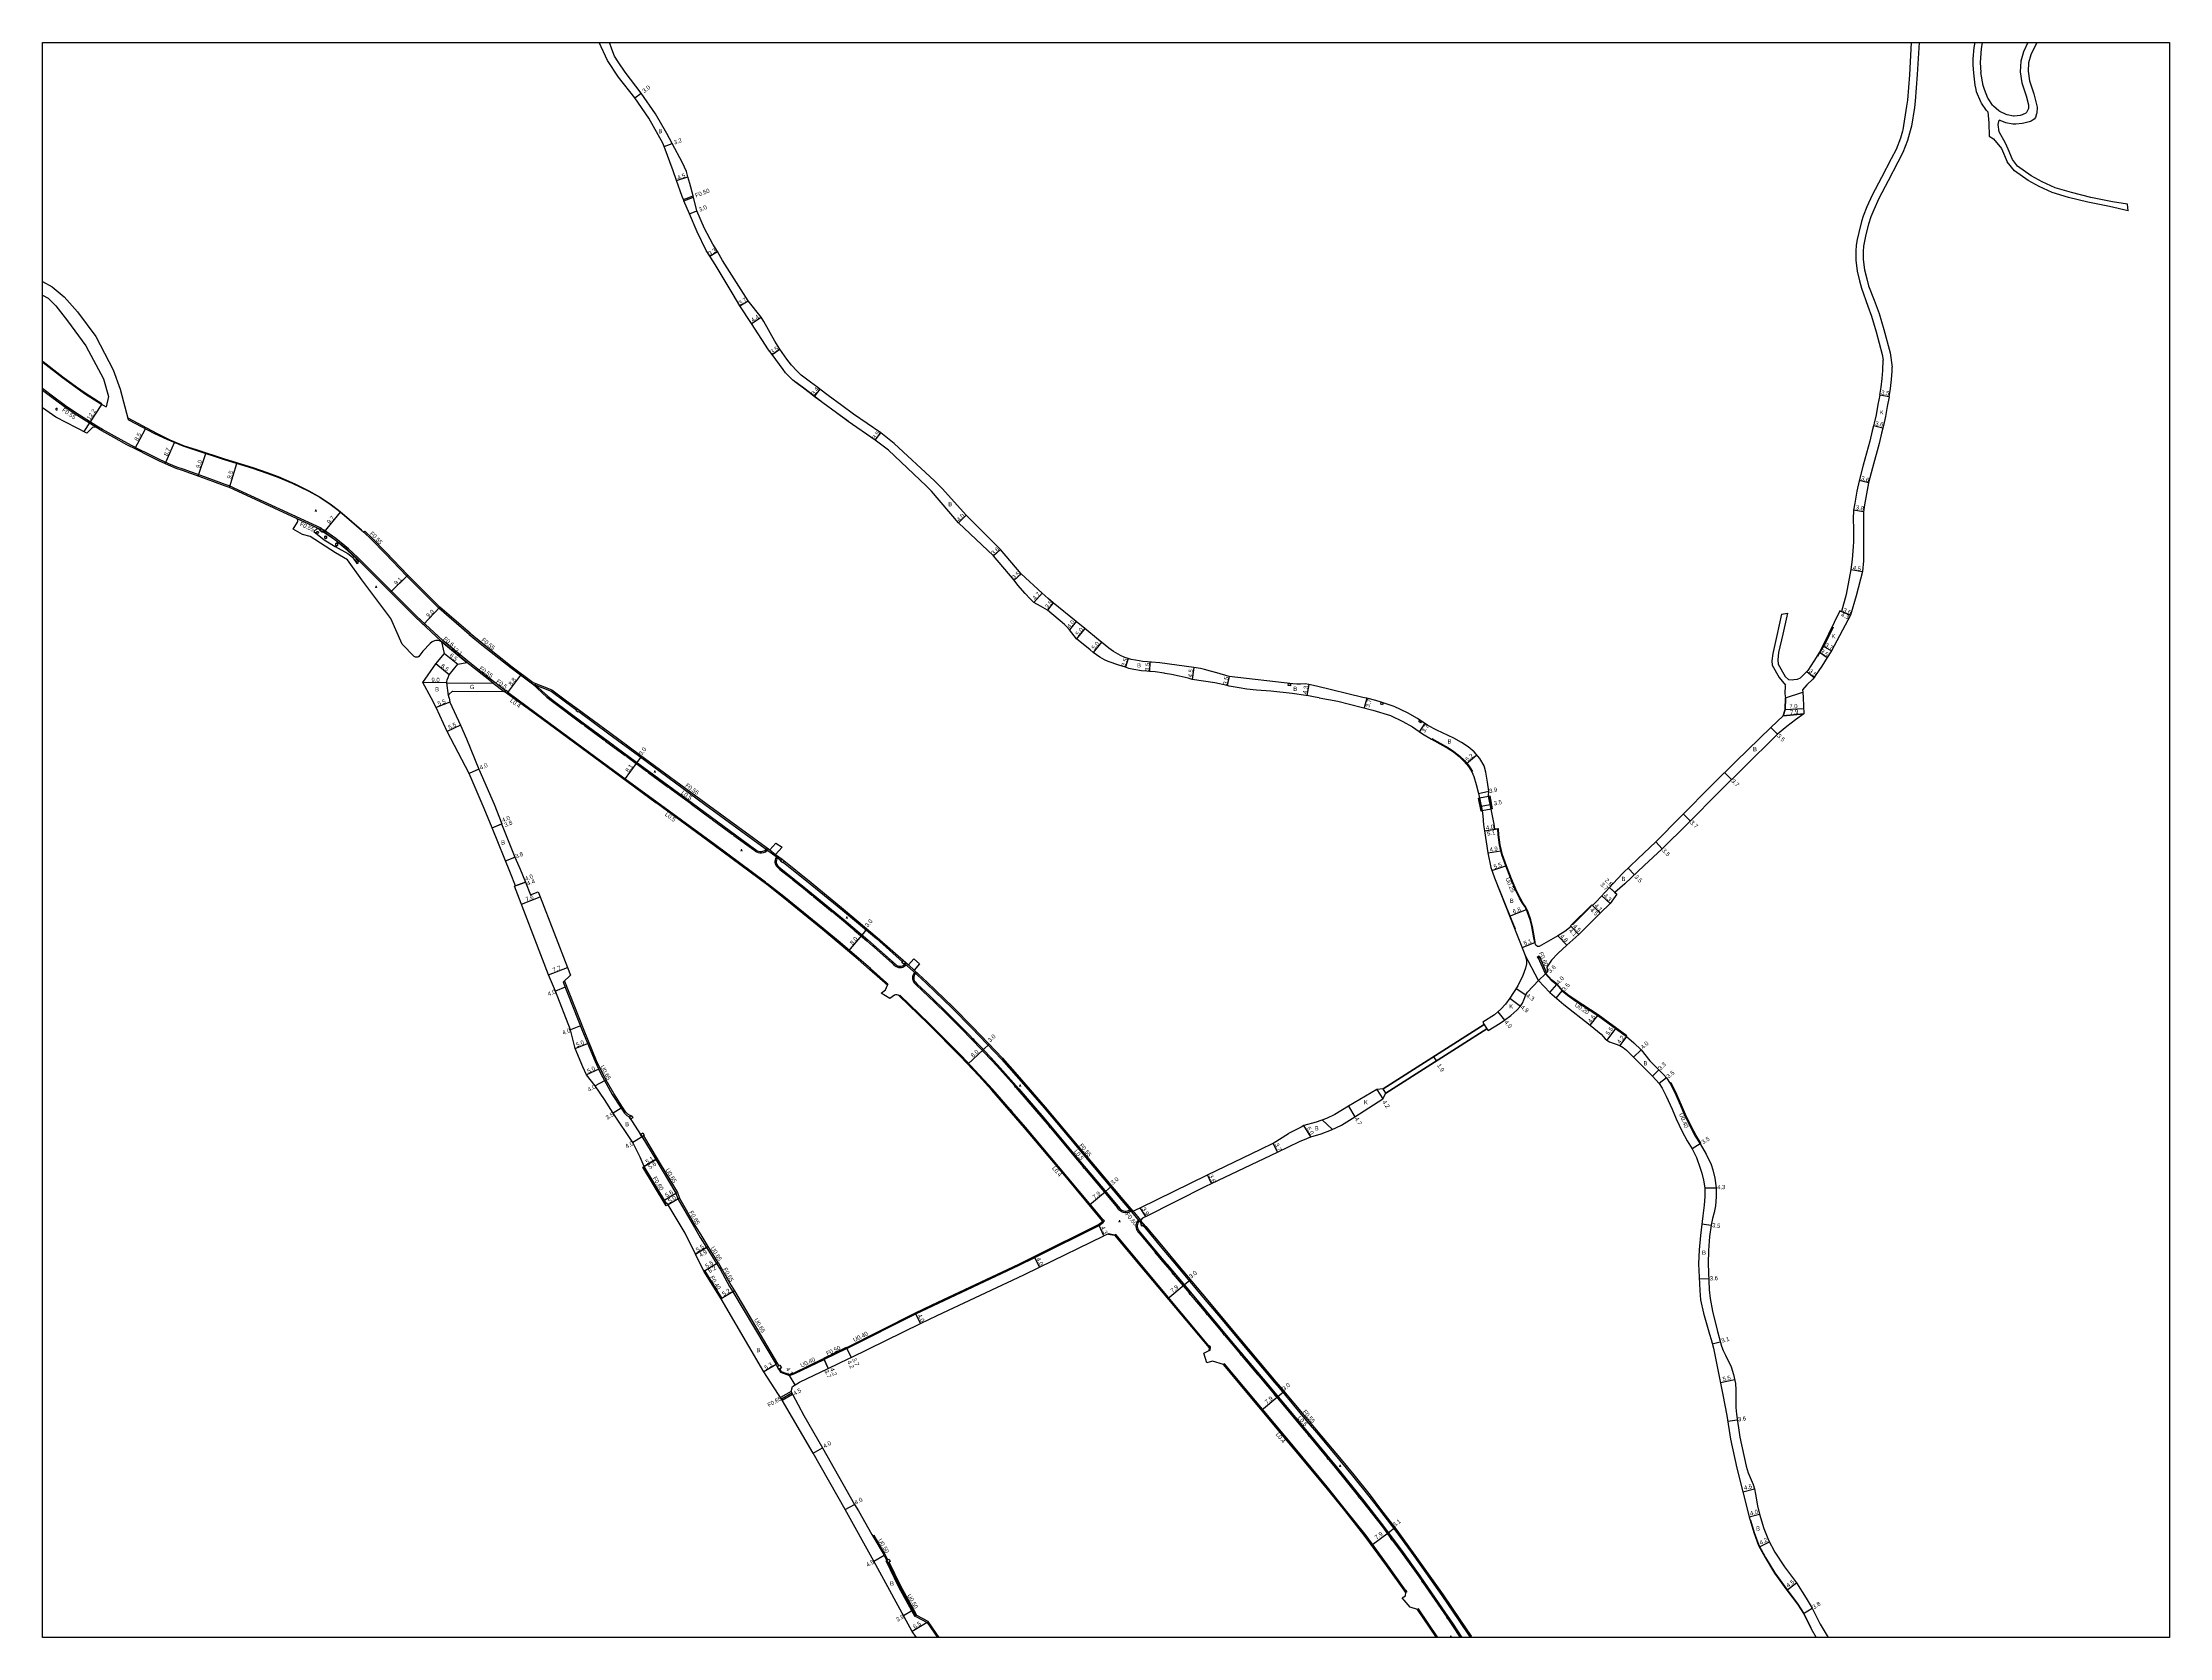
# Model space of a CAD drawing. Header units: metres. Extents: x -4000 to -800, y -99000 to -96000.
# Drawn here: x -4000 to -3200, y -98400 to -97800 of the extents above; entities that cross this region are included whole.
import ezdxf

# ---------------------------------------------------------------- set-up
doc = ezdxf.new("R2010")
doc.units = ezdxf.units.M
doc.header["$LTSCALE"] = 2.5
for name, color, linetype in [('側溝・桝', 7, 'Continuous'), ('図郭', 7, 'Continuous'), ('幅員', 7, 'Continuous'), ('植栽', 7, 'Continuous'), ('歩道・分離帯・安全施設', 7, 'Continuous'), ('舗装', 7, 'Continuous'), ('道路', 7, 'Continuous')]:
    doc.layers.add(name, color=color, linetype=linetype)
doc.styles.get("Standard").update_dxf_attribs({"font": ''})
doc.styles.add('YOKO_DECO', font='txt.shx', dxfattribs={"bigfont": 'extfont.shx'})
doc.styles.get('Standard').set_extended_font_data('@MS PGothic')

# ---------------------------------------------------------------- blocks, each defined once
blk = doc.blocks.new('223800')
at = {"color": 0}
blk.add_circle((0, 0), 0.75, dxfattribs=at)
blk = doc.blocks.new('223900')
for centre, start, end in [((-0.57735, 0.333333), 30, 270), ((-0.57735, -0.333333), 90, 330), ((0, 0.666667), 330, 210), ((0.57735, 0.333333), 270, 150), ((0.57735, -0.333333), 210, 90), ((0, -0.666667), 150, 30)]:
    blk.add_arc(centre, 0.333333, start, end)

msp = doc.modelspace()

# ---------------------------------------------------------------- linework, layer by layer
at = {"layer": '側溝・桝'}
for points in [[(-3758.95, -97859.11), (-3755.31, -97857.7)], [(-3758.75, -97859.57), (-3755.19, -97858.19)], [(-3895.14, -97982.75), (-3927.87, -97967.68), (-3929.48, -97966.94), (-3931.3, -97966.27), (-3939.11, -97963.41), (-3947.14, -97960.52), (-3949.54, -97959.69), (-3952.44, -97958.46), (-3956.03, -97956.87), (-3959.8, -97954.97), (-3964.36, -97952.67), (-3967.98, -97950.79), (-3972.89, -97948.14), (-3977.42, -97945.59), (-3979.56, -97944.27), (-3987.48, -97939.3), (-3991.38, -97936.63), (-3996.73, -97932.7), (-4000, -97930.19)], [(-3979.9, -97944.71), (-3987.78, -97939.75), (-3991.69, -97937.06), (-3997.05, -97933.13), (-4000, -97930.88)], [(-3895.04, -97982.83), (-3895.14, -97982.75)], [(-3825.75, -98043.88), (-3826.68, -98043.2), (-3833.18, -98038.22), (-3840.09, -98032.71), (-3849.38, -98024.95), (-3849.38, -98024.95), (-3859.34, -98015.74), (-3868.66, -98006.48), (-3878.09, -97996.94), (-3881.39, -97993.75), (-3884.98, -97990.5), (-3889.68, -97986.59), (-3894.31, -97983.34)], [(-3879.11, -97984.23), (-3876.29, -97986.92), (-3871.14, -97992.17)], [(-3839.56, -98022.64), (-3834.76, -98026.53), (-3823.73, -98035.27), (-3815.77, -98041.23), (-3808.72, -98044), (-3803.24, -98048.07), (-3799.06, -98051.14)], [(-3840.47, -98033.17), (-3849.76, -98025.41), (-3849.76, -98025.41)], [(-3830.5, -98040.94), (-3826.37, -98044.09)], [(-3728.11, -98115.81), (-3747.11, -98101.75), (-3768.96, -98085.74), (-3768.99, -98085.78), (-3782.41, -98075.94), (-3814.36, -98052.36), (-3825.04, -98044.57)], [(-3815.77, -98041.23), (-3810.27, -98046.3), (-3808.24, -98047.95), (-3796.99, -98056.32), (-3796.8, -98056.46)], [(-3798.3, -98051.7), (-3786.95, -98060.05), (-3775.8, -98068.24), (-3750.88, -98086.59), (-3726.76, -98104.14), (-3724.59, -98105.85), (-3722.16, -98107.66)], [(-3796.21, -98056.89), (-3788.85, -98062.3)], [(-3788.21, -98062.77), (-3780.82, -98068.2)], [(-3780.23, -98068.63), (-3779.23, -98069.36), (-3772.79, -98074.11)], [(-3772.17, -98074.57), (-3764.71, -98080.07)], [(-3764.1, -98080.51), (-3756.72, -98085.95)], [(-3756.13, -98086.39), (-3755.87, -98086.58), (-3748.67, -98091.87)], [(-3748.09, -98092.3), (-3740.55, -98097.85)], [(-3438.76, -98138.5), (-3438.52, -98138.45), (-3438.88, -98136.79), (-3439.54, -98132.53), (-3440.19, -98129.98), (-3441.2, -98127.17), (-3441.66, -98126.01), (-3442.3, -98124.87), (-3443.18, -98123.6), (-3444.27, -98121.76), (-3445.47, -98119.33), (-3447.47, -98114.55), (-3449.38, -98109.67), (-3450.85, -98105.56), (-3451.26, -98103.99), (-3451.71, -98101.76), (-3452.22, -98098.06), (-3452.4, -98095.76), (-3452.65, -98095.78)], [(-3740, -98098.25), (-3732.51, -98103.75)], [(-3731.92, -98104.17), (-3731.5, -98104.47), (-3730.88, -98104.72), (-3730.2, -98104.85), (-3729.55, -98104.85), (-3728.88, -98104.73), (-3728.1, -98104.39), (-3727.27, -98103.77)], [(-3726.43, -98103.69), (-3724.26, -98105.41)], [(-3723.97, -98106.31), (-3724.3, -98106.91), (-3724.47, -98107.44), (-3724.54, -98107.98), (-3724.51, -98108.49), (-3724.4, -98109), (-3724.21, -98109.44), (-3723.93, -98109.89), (-3723.58, -98110.28), (-3722.66, -98111.05), (-3718.35, -98114.5)], [(-3721.39, -98108.28), (-3711.28, -98116.46), (-3699.05, -98126.4), (-3686.37, -98137.1), (-3676.49, -98145.77)], [(-3682.5, -98153.76), (-3688.63, -98148.39), (-3692.97, -98144.59), (-3700.04, -98138.6), (-3706.34, -98133.33), (-3721.19, -98121.24), (-3727.28, -98116.43), (-3727.42, -98116.32)], [(-3717.78, -98114.96), (-3713.82, -98118.12), (-3710.62, -98120.74)], [(-3710.03, -98121.22), (-3702.97, -98127)], [(-3702.41, -98127.46), (-3698.74, -98130.47), (-3695.24, -98133.43)], [(-3694.69, -98133.89), (-3689.95, -98137.9), (-3687.78, -98139.81)], [(-3687.22, -98140.31), (-3680.31, -98146.4)], [(-3679.74, -98146.9), (-3679.25, -98147.34), (-3678.89, -98147.59), (-3678.54, -98147.77), (-3678.07, -98147.93), (-3677.54, -98148), (-3676.96, -98147.97), (-3676.44, -98147.84), (-3676, -98147.64), (-3675.61, -98147.39), (-3675.15, -98146.95)], [(-3675.76, -98146.41), (-3674.62, -98147.41), (-3672.54, -98149.37), (-3667.69, -98153.92), (-3657.91, -98163.32), (-3650.5, -98170.74), (-3641.96, -98179.66), (-3639.35, -98182.44), (-3633.84, -98188.71), (-3623.31, -98200.8), (-3614.04, -98211.84), (-3604.51, -98223.19), (-3594.09, -98235.63), (-3590.38, -98239.94), (-3587.47, -98243.45), (-3586.7, -98244.34)], [(-3674.25, -98147), (-3672.18, -98148.96)], [(-3672.01, -98149.87), (-3672.38, -98150.42), (-3672.63, -98150.97), (-3672.75, -98151.41), (-3672.79, -98151.84), (-3672.77, -98152.24), (-3672.7, -98152.64), (-3672.59, -98153), (-3672.45, -98153.3), (-3672.2, -98153.69), (-3671.46, -98154.45), (-3666.59, -98159.03), (-3664.56, -98160.99)], [(-3434.72, -98150.37), (-3437.34, -98144.5)], [(-3436.79, -98144.26), (-3434.26, -98149.94)], [(-3404.26, -98173.87), (-3404.14, -98173.71), (-3414.92, -98165.81), (-3423.49, -98160.17), (-3426.3, -98158.21), (-3428.32, -98156.63), (-3430.32, -98154.25), (-3432.38, -98152.6), (-3434.57, -98150.23)], [(-3778.85, -98203.82), (-3778.92, -98203.7), (-3779.83, -98203.13), (-3780.65, -98202.36), (-3781.83, -98200.51), (-3785.16, -98195.4), (-3787.49, -98191.25), (-3789.54, -98187.43), (-3791.6, -98183.07), (-3796.28, -98171.72), (-3803.52, -98153.26), (-3804.12, -98153.5)], [(-3636.02, -98201.44), (-3642.62, -98193.84), (-3647.54, -98188.43), (-3654.4, -98181.15), (-3666.64, -98168.85), (-3677.51, -98158.4), (-3677.77, -98158.67)], [(-3664.03, -98161.5), (-3660.48, -98164.94), (-3657.46, -98167.93)], [(-3656.95, -98168.44), (-3654.51, -98170.87), (-3650.45, -98175.03)], [(-3649.93, -98175.57), (-3647.42, -98178.15), (-3643.54, -98182.32)], [(-3643.07, -98182.83), (-3641.11, -98184.93), (-3634.47, -98192.41)], [(-3376.56, -98214.26), (-3376.22, -98214.05), (-3378.02, -98211.19), (-3379.8, -98207.9), (-3382, -98203.31), (-3383.49, -98199.7), (-3385.77, -98194.61), (-3387.48, -98191.35), (-3387.83, -98191.54)], [(-3634, -98192.95), (-3633.1, -98193.95), (-3623.73, -98204.87), (-3621.34, -98207.71)], [(-3601.07, -98242.89), (-3614.62, -98226.67), (-3630.31, -98207.99), (-3635.46, -98202.08)], [(-3774.58, -98211.59), (-3774.02, -98211.25), (-3768.81, -98219.89), (-3761.19, -98232.55)], [(-3620.88, -98208.27), (-3610.67, -98220.45), (-3608.54, -98222.97)], [(-3765.29, -98236.69), (-3773.65, -98222.81), (-3773.74, -98222.86)], [(-3608.07, -98223.54), (-3601.44, -98231.42), (-3595.64, -98238.34)], [(-3761.74, -98232.89), (-3761.75, -98232.9), (-3761.02, -98234.96), (-3754.78, -98245.8), (-3752.6, -98249.49), (-3750.29, -98253.26), (-3750.25, -98253.24)], [(-3595.15, -98238.94), (-3594.72, -98239.36), (-3594.3, -98239.65), (-3593.94, -98239.83), (-3593.49, -98239.99), (-3592.96, -98240.09), (-3592.38, -98240.1), (-3591.84, -98240.01), (-3591.3, -98239.83), (-3590.72, -98239.53)], [(-3589.91, -98239.56), (-3587.02, -98243.05)], [(-3697.69, -98290.98), (-3671.65, -98277.93), (-3665.36, -98274.86), (-3632.84, -98259.56), (-3626.96, -98256.71), (-3602.82, -98244.67), (-3601.13, -98243.4)], [(-3587.86, -98242.98), (-3588.27, -98243.49), (-3588.53, -98244.01), (-3588.68, -98244.49), (-3588.76, -98245.08), (-3588.75, -98245.55), (-3588.68, -98246.01), (-3588.52, -98246.51), (-3588.3, -98246.95), (-3588.03, -98247.36), (-3587.98, -98247.41)], [(-3587.52, -98247.96), (-3581.56, -98255.08)], [(-3586.1, -98245.03), (-3585.43, -98245.81), (-3578.98, -98253.56), (-3573.52, -98260.06), (-3564.16, -98271.22), (-3557.7, -98278.91), (-3550.21, -98287.89), (-3536.59, -98304.13), (-3534.89, -98306.08), (-3524.68, -98318.4), (-3519.33, -98324.65), (-3512.02, -98333.39), (-3507.26, -98339.19), (-3501.12, -98346.8), (-3497.12, -98352.02), (-3491.01, -98359.99), (-3484.25, -98369.31), (-3473.68, -98384.26), (-3467.31, -98393.59), (-3463.17, -98399.82), (-3463.05, -98400)], [(-3749.74, -98252.92), (-3749.7, -98252.9), (-3745.97, -98258.97)], [(-3561.28, -98290.23), (-3571.42, -98278.17), (-3586.71, -98259.93), (-3596.34, -98248.42), (-3596.62, -98248.66)], [(-3581.11, -98255.62), (-3579.33, -98257.75), (-3575.15, -98262.73)], [(-3744.77, -98272.66), (-3744.43, -98272.45), (-3750.87, -98261.98), (-3751.21, -98262.19)], [(-3746.48, -98259.28), (-3745.12, -98261.49), (-3741.58, -98267.93), (-3740.34, -98269.94)], [(-3574.68, -98263.3), (-3568.74, -98270.38)], [(-3739.78, -98269.61), (-3723.53, -98297.01), (-3723.1, -98297.78)], [(-3568.28, -98270.94), (-3568.04, -98271.22), (-3562.31, -98278.05)], [(-3561.88, -98278.58), (-3555.9, -98285.7)], [(-3555.44, -98286.25), (-3552.67, -98289.56), (-3549.47, -98293.37)], [(-3722.73, -98298.95), (-3722.2, -98299.92), (-3719, -98301.02), (-3717.24, -98300.39), (-3706.23, -98295.09)], [(-3561.22, -98292.1), (-3560.83, -98291.92), (-3560.73, -98290.87), (-3560.83, -98290.75)], [(-3549.04, -98293.89), (-3543.05, -98301.02)], [(-3487.34, -98382.23), (-3494.16, -98372.7), (-3502.18, -98361.69), (-3509.88, -98351.97), (-3516.8, -98343.35), (-3528.85, -98328.84), (-3555.45, -98297.04), (-3555.79, -98297.32)], [(-3542.56, -98301.6), (-3541.31, -98303.09), (-3536.66, -98308.63)], [(-3718.48, -98307.44), (-3722.44, -98309.72)], [(-3722.09, -98310.27), (-3718.16, -98308.01)], [(-3536.15, -98309.25), (-3525.36, -98322.12), (-3523.88, -98323.9)], [(-3523.43, -98324.44), (-3516.77, -98332.43)], [(-3516.31, -98332.99), (-3513.8, -98336), (-3504.99, -98346.99)], [(-3504.53, -98347.55), (-3503.46, -98348.89), (-3496.04, -98358.43), (-3492.84, -98362.74)], [(-3682.04, -98370.8), (-3683.01, -98368.84), (-3687.23, -98361.59), (-3687.66, -98361.84)], [(-3492.39, -98363.34), (-3488.65, -98368.37), (-3482.37, -98377.11), (-3481.25, -98378.72)], [(-3662.73, -98400), (-3666.95, -98394), (-3671.13, -98391.73), (-3672.33, -98389.55), (-3677.17, -98380.71), (-3681.6, -98371.69)], [(-3480.81, -98379.36), (-3474.04, -98389.1), (-3471.85, -98392.35)], [(-3475.2, -98400), (-3482.51, -98389.21), (-3482.82, -98389.42)], [(-3471.46, -98392.93), (-3469.86, -98395.3), (-3466.73, -98400)]]:
    msp.add_lwpolyline(points, dxfattribs=at)
for points in [[(-3895.04, -97982.83), (-3894.31, -97983.34), (-3894.82, -97984.06), (-3895.55, -97983.55)], [(-3825.6, -98043.67), (-3824.81, -98044.25), (-3825.27, -98044.89), (-3826.07, -98044.31)], [(-3530.56, -98041.19), (-3530.66, -98041.98), (-3531.45, -98041.89), (-3531.36, -98041.09)], [(-3798.48, -98051.97), (-3799.24, -98051.4), (-3798.75, -98050.69), (-3797.98, -98051.25)], [(-3496.46, -98048.21), (-3495.8, -98048.43), (-3496.01, -98049.1), (-3496.68, -98048.88)], [(-3481.37, -98055.28), (-3481.75, -98055.87), (-3482.34, -98055.48), (-3481.95, -98054.9)], [(-3796.21, -98056.89), (-3796.8, -98056.46), (-3796.51, -98056.06), (-3795.92, -98056.5)], [(-3788.21, -98062.77), (-3788.85, -98062.3), (-3788.56, -98061.9), (-3787.92, -98062.37)], [(-3780.23, -98068.63), (-3780.82, -98068.2), (-3780.53, -98067.8), (-3779.94, -98068.23)], [(-3772.17, -98074.57), (-3772.79, -98074.11), (-3772.49, -98073.71), (-3771.88, -98074.17)], [(-3764.1, -98080.51), (-3764.71, -98080.07), (-3764.41, -98079.67), (-3763.81, -98080.12)], [(-3756.13, -98086.39), (-3756.72, -98085.95), (-3756.43, -98085.55), (-3755.84, -98085.99)], [(-3748.09, -98092.3), (-3748.67, -98091.87), (-3748.38, -98091.47), (-3747.79, -98091.9)], [(-3740, -98098.25), (-3740.55, -98097.85), (-3740.26, -98097.45), (-3739.71, -98097.85)], [(-3731.92, -98104.17), (-3732.51, -98103.75), (-3732.23, -98103.35), (-3731.64, -98103.76)], [(-3721.61, -98108.55), (-3722.38, -98107.94), (-3721.81, -98107.24), (-3721.05, -98107.85)], [(-3728.11, -98115.81), (-3727.42, -98116.32), (-3727.67, -98116.66), (-3728.36, -98116.15)], [(-3717.78, -98114.96), (-3718.35, -98114.5), (-3718.05, -98114.12), (-3717.47, -98114.58)], [(-3710.03, -98121.22), (-3710.62, -98120.74), (-3710.31, -98120.36), (-3709.72, -98120.85)], [(-3702.41, -98127.46), (-3702.97, -98127), (-3702.67, -98126.62), (-3702.1, -98127.08)], [(-3694.69, -98133.89), (-3695.24, -98133.43), (-3694.93, -98133.05), (-3694.37, -98133.52)], [(-3687.22, -98140.31), (-3687.78, -98139.81), (-3687.46, -98139.45), (-3686.89, -98139.94)], [(-3437.43, -98144.54), (-3437.72, -98143.9), (-3437.08, -98143.62), (-3436.79, -98144.26)], [(-3679.74, -98146.9), (-3680.31, -98146.4), (-3679.99, -98146.03), (-3679.42, -98146.54)], [(-3676.02, -98146.71), (-3676.74, -98146.07), (-3676.13, -98145.35), (-3675.41, -98145.99)], [(-3682.5, -98153.76), (-3682.02, -98154.17), (-3682.3, -98154.49), (-3682.78, -98154.08)], [(-3664.03, -98161.5), (-3664.56, -98160.99), (-3664.22, -98160.65), (-3663.7, -98161.16)], [(-3656.95, -98168.44), (-3657.46, -98167.93), (-3657.13, -98167.59), (-3656.62, -98168.1)], [(-3649.93, -98175.57), (-3650.45, -98175.03), (-3650.11, -98174.7), (-3649.58, -98175.24)], [(-3643.07, -98182.83), (-3643.54, -98182.32), (-3643.19, -98181.99), (-3642.72, -98182.5)], [(-3634, -98192.95), (-3634.47, -98192.41), (-3634.12, -98192.09), (-3633.64, -98192.63)], [(-3779.39, -98204.17), (-3778.55, -98203.62), (-3778, -98204.46), (-3778.84, -98205.01)], [(-3636.02, -98201.44), (-3635.46, -98202.08), (-3635.74, -98202.32), (-3636.3, -98201.68)], [(-3620.88, -98208.27), (-3621.34, -98207.71), (-3620.98, -98207.41), (-3620.52, -98207.96)], [(-3775.09, -98210.73), (-3774.23, -98210.22), (-3773.72, -98211.07), (-3774.58, -98211.59)], [(-3608.07, -98223.54), (-3608.54, -98222.97), (-3608.17, -98222.67), (-3607.7, -98223.23)], [(-3765.12, -98236.58), (-3764.71, -98237.27), (-3765.39, -98237.68), (-3765.81, -98237)], [(-3595.15, -98238.94), (-3595.64, -98238.34), (-3595.28, -98238.04), (-3594.78, -98238.63)], [(-3601, -98242.83), (-3600.58, -98243.32), (-3600.95, -98243.63), (-3601.36, -98243.13)], [(-3587.52, -98247.96), (-3587.98, -98247.41), (-3587.6, -98247.08), (-3587.13, -98247.64)], [(-3586.36, -98245.27), (-3586.96, -98244.58), (-3586.29, -98243.97), (-3585.69, -98244.66)], [(-3581.11, -98255.62), (-3581.56, -98255.08), (-3581.18, -98254.75), (-3580.72, -98255.3)], [(-3574.68, -98263.3), (-3575.15, -98262.73), (-3574.77, -98262.41), (-3574.29, -98262.98)], [(-3568.28, -98270.94), (-3568.74, -98270.38), (-3568.36, -98270.06), (-3567.89, -98270.61)], [(-3561.88, -98278.58), (-3562.31, -98278.05), (-3561.93, -98277.73), (-3561.49, -98278.25)], [(-3555.44, -98286.25), (-3555.9, -98285.7), (-3555.52, -98285.38), (-3555.06, -98285.93)], [(-3561.2, -98290.16), (-3560.76, -98290.69), (-3561.12, -98290.99), (-3561.56, -98290.46)], [(-3549.04, -98293.89), (-3549.47, -98293.37), (-3549.08, -98293.05), (-3548.65, -98293.56)], [(-3723.67, -98298.1), (-3722.62, -98297.51), (-3722.03, -98298.56), (-3723.08, -98299.15)], [(-3542.56, -98301.6), (-3543.05, -98301.02), (-3542.66, -98300.7), (-3542.18, -98301.27)], [(-3536.15, -98309.25), (-3536.66, -98308.63), (-3536.28, -98308.31), (-3535.76, -98308.92)], [(-3523.43, -98324.44), (-3523.88, -98323.9), (-3523.49, -98323.57), (-3523.04, -98324.11)], [(-3516.31, -98332.99), (-3516.77, -98332.43), (-3516.39, -98332.11), (-3515.92, -98332.66)], [(-3504.53, -98347.55), (-3504.99, -98346.99), (-3504.59, -98346.67), (-3504.14, -98347.24)], [(-3492.39, -98363.34), (-3492.84, -98362.74), (-3492.43, -98362.44), (-3491.99, -98363.04)], [(-3682.49, -98371.02), (-3681.59, -98370.58), (-3681.15, -98371.47), (-3682.05, -98371.91)], [(-3487.34, -98382.23), (-3486.88, -98382.87), (-3487.24, -98383.12), (-3487.7, -98382.48)], [(-3480.81, -98379.36), (-3481.25, -98378.72), (-3480.84, -98378.43), (-3480.4, -98379.07)], [(-3471.46, -98392.93), (-3471.85, -98392.35), (-3471.43, -98392.07), (-3471.04, -98392.65)]]:
    msp.add_lwpolyline(points, close=True, dxfattribs=at)
at = {"layer": '側溝・桝', "flags": 128}
for points in [[(-3839.56, -98022.64), (-3850.92, -98012.82), (-3863.01, -98000.8), (-3871.14, -97992.17)], [(-3697.52, -98291.34), (-3706.05, -98295.45)]]:
    msp.add_lwpolyline(points, dxfattribs=at)
at = {"layer": '図郭'}
msp.add_lwpolyline([(-4000, -97800), (-3200, -97800), (-3200, -98400), (-4000, -98400)], close=True, dxfattribs=at)
at = {"layer": '幅員'}
for points in [[(-3777.2, -97820.83), (-3774.83, -97818.99)], [(-3766.24, -97839.05), (-3763.24, -97837.94)], [(-3761.53, -97851.95), (-3757.28, -97850.47)], [(-3756.67, -97864.49), (-3753.9, -97863.32)], [(-3748.97, -97880.36), (-3746.18, -97878.6)], [(-3737.69, -97899.06), (-3734.55, -97897.11)], [(-3733.39, -97905.66), (-3729.68, -97903.3)], [(-3725.57, -97917.42), (-3722.71, -97915.4)], [(-3707.69, -97930.4), (-3709.74, -97933.11)], [(-3305.48, -97933.23), (-3308.93, -97932.65)], [(-3686.79, -97949.62), (-3684.68, -97946.83)], [(-3307.83, -97945.03), (-3311.32, -97944.17)], [(-3313.2, -97965.65), (-3316.68, -97964.73)], [(-3315.05, -97976.49), (-3318.8, -97975.91)], [(-3655.45, -97980.68), (-3652.61, -97977.86)], [(-3642.35, -97993.12), (-3639.71, -97990.68)], [(-3634.5, -98002.25), (-3631.9, -97999.91)], [(-3319.86, -97998.3), (-3315.42, -97999.05)], [(-3623.99, -98007.13), (-3627.16, -98010.6)], [(-3619.81, -98010.77), (-3622.03, -98013.48)], [(-3323.99, -98013.77), (-3320.02, -98015.43)], [(-3320.02, -98015.43), (-3323.34, -98014.04)], [(-3611.24, -98017.78), (-3613.77, -98020.88)], [(-3607.95, -98020.47), (-3611.12, -98024.34)], [(-3849.76, -98025.41), (-3840.47, -98033.17)], [(-3848.79, -98029.78), (-3843.77, -98033.91)], [(-3601.68, -98025.62), (-3604.88, -98029.46)], [(-3591.65, -98031.71), (-3592.71, -98035.04)], [(-3331.63, -98029.29), (-3328.81, -98031.37)], [(-3330.35, -98027), (-3327.13, -98028.82)], [(-3847.02, -98037.84), (-3852.03, -98033.71)], [(-3583.5, -98033.07), (-3583.64, -98036.56)], [(-3567, -98035.11), (-3567.6, -98039.57)], [(-3553.69, -98038.47), (-3554.41, -98041.9)], [(-3847.91, -98040.83), (-3856.91, -98040.79)], [(-3523.67, -98041.44), (-3524.47, -98045.66)], [(-3501.95, -98046.69), (-3502.85, -98050.28)], [(-3846.84, -98048.12), (-3851.94, -98050.18)], [(-3345.34, -98053.27), (-3337.47, -98052.57)], [(-3344.56, -98050.89), (-3337.57, -98050.54)], [(-3842.84, -98056.8), (-3847.81, -98059.16)], [(-3480.11, -98056.11), (-3482.13, -98059.2)], [(-3349.89, -98057.74), (-3347.43, -98060.22)], [(-3464.5, -98071.35), (-3460.54, -98067.98)], [(-3835.87, -98073.36), (-3839.54, -98074.95)], [(-3367.34, -98074.63), (-3364.73, -98077.26)], [(-3459.84, -98082.48), (-3456.05, -98081.57)], [(-3458.85, -98087.29), (-3455.46, -98086.63)], [(-3830.9, -98095.37), (-3827.19, -98093.87)], [(-3830.9, -98095.37), (-3827.38, -98093.95)], [(-3457.68, -98096.6), (-3452.65, -98095.78)], [(-3457.68, -98096.6), (-3453.74, -98095.95)], [(-3382.91, -98090.2), (-3380.3, -98092.81)], [(-3390.8, -98103.31), (-3393.17, -98100.73)], [(-3825.86, -98107.85), (-3822.33, -98106.42)], [(-3456.34, -98104.83), (-3451.51, -98104.04)], [(-3454.85, -98111.45), (-3449.62, -98109.76)], [(-3401.26, -98113.06), (-3403.68, -98110.52)], [(-3822.49, -98117.43), (-3818.39, -98115.84)], [(-3818.39, -98115.84), (-3822.12, -98117.29)], [(-3408.55, -98119.78), (-3410.59, -98117.87)], [(-3410.59, -98117.87), (-3407.89, -98120.4)], [(-3819.9, -98124.14), (-3812.8, -98121.42)], [(-3448.21, -98128.64), (-3441.89, -98126.12)], [(-3417.3, -98124.35), (-3414.13, -98127.55)], [(-3417.02, -98124.64), (-3414.13, -98127.55)], [(-3413.52, -98121.01), (-3410.38, -98123.95)], [(-3425.31, -98132.32), (-3422.14, -98135.51)], [(-3425.03, -98132.6), (-3422.14, -98135.51)], [(-3443.5, -98140.38), (-3438.76, -98138.5)], [(-3426.71, -98139.55), (-3430, -98136.06)], [(-3809.7, -98150.77), (-3802.51, -98148.01)], [(-3437.36, -98152.82), (-3434.72, -98150.37)], [(-3803.38, -98155.38), (-3807.11, -98156.84)], [(-3448.07, -98159.54), (-3444.15, -98162.49)], [(-3445.67, -98155.86), (-3442.06, -98158.21)], [(-3433.07, -98157.43), (-3430.46, -98154.4)], [(-3430.73, -98159.44), (-3428.46, -98156.78)], [(-3452.67, -98164.7), (-3450.1, -98167.76)], [(-3452.67, -98164.7), (-3450.1, -98167.76)], [(-3417.84, -98169.62), (-3415.04, -98165.97)], [(-3797.68, -98169.93), (-3801.4, -98171.39)], [(-3408.32, -98170.89), (-3411.57, -98175.33)], [(-3404.26, -98173.87), (-3406.75, -98177.26)], [(-3799.62, -98178.44), (-3795, -98176.53)], [(-3476.76, -98181.52), (-3475.73, -98183.14)], [(-3398.76, -98178.9), (-3401.64, -98181.67)], [(-3790.82, -98186.25), (-3795.34, -98188.38)], [(-3788.58, -98190.6), (-3792.11, -98192.49)], [(-3394.44, -98188.86), (-3392.12, -98186.52)], [(-3389.19, -98189.47), (-3391.93, -98191.65)], [(-3498.18, -98193.88), (-3495.92, -98197.42)], [(-3782.37, -98200.86), (-3785.32, -98202.74)], [(-3522.94, -98211.72), (-3525.53, -98207.44)], [(-3508.84, -98200.19), (-3506.39, -98204.2)], [(-3774.5, -98211.72), (-3777.92, -98213.78)], [(-3376.56, -98214.26), (-3379.52, -98216.13)], [(-3774.17, -98223.12), (-3769.37, -98220.23)], [(-3769.37, -98220.23), (-3773.74, -98222.86)], [(-3374.8, -98230.89), (-3370.5, -98230.83)], [(-3766.54, -98235.78), (-3761.74, -98232.89)], [(-3760.43, -98234.69), (-3764.71, -98237.27)], [(-3375.89, -98244.41), (-3372.42, -98244.85)], [(-3754.43, -98255.8), (-3749.74, -98252.92)], [(-3750.25, -98253.24), (-3754.43, -98255.8)], [(-3751.21, -98262.19), (-3745.93, -98258.94)], [(-3751.21, -98262.19), (-3746.52, -98259.31)], [(-3740.34, -98269.94), (-3744.77, -98272.66)], [(-3376.86, -98265.07), (-3373.26, -98264.91)], [(-3371.97, -98289.58), (-3368.98, -98288.78)], [(-3724.09, -98297.33), (-3728.65, -98300.04)], [(-3368.92, -98304.08), (-3363.53, -98302.98)], [(-3721.81, -98310.7), (-3717.91, -98308.47)], [(-3366.12, -98318.63), (-3362.56, -98318.09)], [(-3710.15, -98330.64), (-3706.67, -98328.67)], [(-3698.09, -98351.89), (-3694.61, -98349.92)], [(-3360.5, -98345.21), (-3356.13, -98344.11)], [(-3358.07, -98354.62), (-3354.2, -98353.62)], [(-3354.22, -98365.94), (-3350.5, -98363.99)], [(-3687.37, -98371.28), (-3683.45, -98369.07)], [(-3343.87, -98382.17), (-3340.26, -98379.49)], [(-3676.14, -98391.75), (-3672.77, -98389.79)], [(-3337.62, -98391.02), (-3334.44, -98388.95)], [(-3667.29, -98394.38), (-3672.85, -98397.75)]]:
    msp.add_lwpolyline(points, dxfattribs=at)
at = {"layer": '幅員', "flags": 128}
for points in [[(-3984.35, -97946.38), (-3977.73, -97936.16)], [(-3965.25, -97952.83), (-3961.27, -97945.29)], [(-3953.83, -97958.45), (-3950.39, -97950.43)], [(-3941.44, -97963.16), (-3938.64, -97954.61)], [(-3929.7, -97967.44), (-3926.93, -97958.33)], [(-3894.07, -97984.16), (-3887.9, -97976.68)], [(-3869.09, -98006.81), (-3862.62, -98000.41)], [(-3856.71, -98018.97), (-3850.54, -98012.41)], [(-3825.04, -98044.57), (-3819.78, -98037.55)], [(-3336.37, -98036.61), (-3333.69, -98038.86)], [(-3781.15, -98077.35), (-3776.36, -98070.86)], [(-3776.36, -98070.86), (-3774.59, -98068.45)], [(-3696.9, -98141.82), (-3691.75, -98135.74)], [(-3691.75, -98135.74), (-3689.83, -98133.46)], [(-3651.96, -98184.3), (-3646.1, -98178.86)], [(-3646.1, -98178.86), (-3643.94, -98176.79)], [(-3535.48, -98217.4), (-3537.07, -98214.06)], [(-3600.17, -98232.18), (-3597.87, -98230.26)], [(-3560.28, -98229.2), (-3561.82, -98225.95)], [(-3606.25, -98237.27), (-3600.17, -98232.18)], [(-3585.07, -98241.66), (-3587.21, -98238.4)], [(-3600.82, -98248.92), (-3602.61, -98245.01)], [(-3625.02, -98260.66), (-3626.79, -98257.07)], [(-3576.72, -98272.43), (-3570.64, -98267.34)], [(-3570.64, -98267.34), (-3568.33, -98265.4)], [(-3669.71, -98281.89), (-3671.47, -98278.29)], [(-3706.27, -98295), (-3704.45, -98298.79)], [(-3706.05, -98295.45), (-3704.45, -98298.79)], [(-3697.74, -98290.89), (-3695.9, -98294.67)], [(-3697.52, -98291.34), (-3695.9, -98294.67)], [(-3716.87, -98304.95), (-3718.99, -98301.44)], [(-3541.45, -98314.46), (-3535.39, -98309.37)], [(-3535.39, -98309.37), (-3533.05, -98307.44)], [(-3493.82, -98360.58), (-3491.33, -98358.67)], [(-3500.12, -98365.26), (-3493.82, -98360.58)]]:
    msp.add_lwpolyline(points, dxfattribs=at)
at = {"layer": '植栽'}
msp.add_lwpolyline([(-3894.72, -97984.29), (-3895.73, -97983.58), (-3895.56, -97983.32), (-3896.65, -97982.83), (-3898, -97984), (-3894.02, -97987.03), (-3889.91, -97989.53), (-3885.19, -97992.16), (-3883.45, -97993.56), (-3881.84, -97995.94), (-3881.32, -97995.89), (-3881.11, -97994.95), (-3881.85, -97994.24), (-3885.42, -97991), (-3890.08, -97987.12), (-3894.53, -97984.02)], close=True, dxfattribs=at)
at = {"layer": '歩道・分離帯・安全施設'}
for points in [[(-3999.76, -97920.02), (-3992.36, -97925.73), (-3987.27, -97929.47), (-3984.02, -97931.77), (-3977.7, -97935.75)], [(-3716.57, -97927.74), (-3713.16, -97930.3), (-3710.42, -97932.41), (-3706.46, -97935.4), (-3701.34, -97939.13), (-3696.87, -97942.43)], [(-3967.96, -97941.24), (-3957.14, -97946.96), (-3952.1, -97949.41), (-3946.74, -97951.67), (-3942.22, -97953.15), (-3931.56, -97956.65), (-3920.96, -97959.87), (-3915.47, -97961.73), (-3911.39, -97963.25), (-3905.1, -97966.06), (-3899.78, -97968.65), (-3895.81, -97970.9), (-3891.8, -97973.53), (-3888.62, -97975.96), (-3886.43, -97977.76), (-3880.08, -97983.32)], [(-3849.76, -98025.41), (-3859.71, -98016.13), (-3869.04, -98006.86), (-3878.47, -97997.32), (-3881.76, -97994.14), (-3885.33, -97990.9), (-3890, -97987.02), (-3894.62, -97983.77), (-3894.82, -97984.06), (-3895.55, -97983.55), (-3895.35, -97983.27), (-3895.45, -97983.19), (-3904.51, -97979.03)], [(-3849.76, -98025.41), (-3859.71, -98016.13), (-3869.04, -98006.86), (-3878.47, -97997.32), (-3881.76, -97994.14), (-3885.33, -97990.9), (-3890, -97987.02), (-3894.62, -97983.77), (-3894.82, -97984.06), (-3895.55, -97983.55), (-3895.35, -97983.27), (-3895.45, -97983.19), (-3904.51, -97979.03)], [(-3856.1, -98019.54), (-3859.71, -98016.13), (-3869.04, -98006.86), (-3874.59, -98001.25)], [(-3326.51, -98019.98), (-3329.66, -98026.3), (-3331.5, -98029.37), (-3331.51, -98029.38)], [(-3331.51, -98029.38), (-3332.41, -98030.91)], [(-3809.27, -98043.24), (-3815.01, -98041)], [(-3814.55, -98041.12), (-3814.75, -98041.63), (-3809.95, -98045.92), (-3807.93, -98047.56), (-3796.69, -98055.93), (-3778.94, -98068.96), (-3755.57, -98086.18), (-3732.25, -98103.33), (-3731.26, -98104.03), (-3730.74, -98104.24), (-3730.15, -98104.36), (-3729.59, -98104.36), (-3729.02, -98104.25), (-3728.35, -98103.96), (-3727.23, -98103.12)], [(-3814.75, -98041.63), (-3809.95, -98045.92), (-3807.93, -98047.56), (-3796.69, -98055.93), (-3778.94, -98068.96), (-3755.57, -98086.18), (-3732.25, -98103.33), (-3731.26, -98104.03), (-3730.74, -98104.24), (-3730.15, -98104.36), (-3729.59, -98104.36), (-3729.02, -98104.25), (-3728.35, -98103.96), (-3727.69, -98103.46)], [(-3807.93, -98047.56), (-3796.69, -98055.93), (-3785.37, -98064.24)], [(-3477.41, -98061.77), (-3471.22, -98065.31), (-3469.11, -98066.65), (-3466.95, -98068.41), (-3465.16, -98070.15), (-3463.41, -98072.2), (-3462.15, -98074.25)], [(-3778.96, -98068.95), (-3778.94, -98068.96), (-3765.17, -98079.11)], [(-3761.23, -98082.01), (-3755.57, -98086.18), (-3732.25, -98103.33)], [(-3723.31, -98106.12), (-3723.85, -98107.1), (-3723.99, -98107.54), (-3724.05, -98108), (-3724.03, -98108.42), (-3723.93, -98108.85), (-3723.78, -98109.22), (-3723.54, -98109.6), (-3723.24, -98109.93), (-3722.35, -98110.68), (-3713.51, -98117.74), (-3698.43, -98130.09), (-3689.63, -98137.53), (-3678.95, -98146.95), (-3678.63, -98147.18), (-3678.35, -98147.32), (-3677.96, -98147.45), (-3677.52, -98147.51), (-3677.03, -98147.49), (-3676.6, -98147.38), (-3676.23, -98147.22), (-3675.92, -98147.01), (-3675.11, -98146.25)], [(-3723.58, -98106.61), (-3723.85, -98107.1), (-3723.99, -98107.54), (-3724.05, -98108), (-3724.03, -98108.42), (-3723.93, -98108.85), (-3723.78, -98109.22), (-3723.54, -98109.6), (-3723.24, -98109.93), (-3722.35, -98110.68), (-3713.51, -98117.74), (-3698.43, -98130.09), (-3689.63, -98137.53), (-3678.95, -98146.95), (-3678.63, -98147.18), (-3678.35, -98147.32), (-3677.96, -98147.45), (-3677.52, -98147.51), (-3677.03, -98147.49), (-3676.6, -98147.38), (-3676.23, -98147.22), (-3675.92, -98147.01), (-3675.51, -98146.63)], [(-3722.35, -98110.68), (-3713.51, -98117.74), (-3698.43, -98130.09), (-3689.63, -98137.53), (-3679.42, -98146.54)], [(-3453.57, -98114.92), (-3447.65, -98129.74), (-3446.15, -98133.46)], [(-3417.49, -98124.9), (-3424.56, -98131.93)], [(-3671.34, -98149.75), (-3671.97, -98150.66), (-3672.18, -98151.13), (-3672.27, -98151.49), (-3672.31, -98151.85), (-3672.3, -98152.19), (-3672.24, -98152.52), (-3672.14, -98152.82), (-3672.03, -98153.07), (-3671.83, -98153.39), (-3671.13, -98154.1), (-3666.26, -98158.68), (-3660.14, -98164.59), (-3654.17, -98170.53), (-3647.07, -98177.82), (-3640.76, -98184.61), (-3632.74, -98193.64), (-3623.36, -98204.56), (-3610.3, -98220.14), (-3601.07, -98231.11), (-3594.78, -98238.63), (-3594.41, -98238.99), (-3594.05, -98239.24), (-3593.75, -98239.39), (-3593.37, -98239.52), (-3592.91, -98239.61), (-3592.41, -98239.62), (-3591.95, -98239.54), (-3591.49, -98239.39), (-3590.54, -98238.9)], [(-3671.65, -98150.2), (-3671.97, -98150.66), (-3672.18, -98151.13), (-3672.27, -98151.49), (-3672.31, -98151.85), (-3672.3, -98152.19), (-3672.24, -98152.52), (-3672.14, -98152.82), (-3672.03, -98153.07), (-3671.83, -98153.39), (-3671.13, -98154.1), (-3666.26, -98158.68), (-3660.14, -98164.59), (-3654.17, -98170.53), (-3647.07, -98177.82), (-3640.76, -98184.61), (-3632.74, -98193.64), (-3623.36, -98204.56), (-3610.3, -98220.14), (-3601.07, -98231.11), (-3594.78, -98238.63), (-3594.41, -98238.99), (-3594.05, -98239.24), (-3593.75, -98239.39), (-3593.37, -98239.52), (-3592.91, -98239.61), (-3592.41, -98239.62), (-3591.95, -98239.54), (-3591.49, -98239.39), (-3590.54, -98238.9)], [(-3671.13, -98154.1), (-3666.26, -98158.68), (-3660.14, -98164.59), (-3654.17, -98170.53), (-3647.07, -98177.82), (-3640.76, -98184.61), (-3632.74, -98193.64), (-3623.36, -98204.56), (-3610.3, -98220.14), (-3601.07, -98231.11), (-3594.78, -98238.63)], [(-3635.09, -98203.09), (-3637.63, -98200.17)], [(-3587.05, -98243.09), (-3587.53, -98243.37), (-3587.85, -98243.76), (-3588.06, -98244.2), (-3588.19, -98244.6), (-3588.26, -98245.11), (-3588.25, -98245.51), (-3588.19, -98245.89), (-3588.05, -98246.33), (-3587.87, -98246.7), (-3587.62, -98247.05), (-3578.94, -98257.43), (-3567.65, -98270.9), (-3552.28, -98289.24), (-3540.93, -98302.76), (-3524.97, -98321.79), (-3513.41, -98335.68), (-3503.06, -98348.58), (-3495.64, -98358.12), (-3488.25, -98368.08), (-3481.96, -98376.82), (-3473.63, -98388.82), (-3469.44, -98395.02), (-3466.12, -98400)], [(-3587.53, -98243.37), (-3587.85, -98243.76), (-3588.06, -98244.2), (-3588.19, -98244.6), (-3588.26, -98245.11), (-3588.25, -98245.51), (-3588.19, -98245.89), (-3588.05, -98246.33), (-3587.87, -98246.7), (-3587.62, -98247.05), (-3578.94, -98257.43), (-3567.65, -98270.9), (-3552.28, -98289.24), (-3540.93, -98302.76), (-3524.97, -98321.79), (-3513.41, -98335.68), (-3503.06, -98348.58), (-3495.64, -98358.12), (-3488.25, -98368.08), (-3481.96, -98376.82), (-3473.63, -98388.82), (-3469.44, -98395.02), (-3466.12, -98400)], [(-3587.62, -98247.05), (-3578.94, -98257.43)], [(-3584.39, -98246.33), (-3587.13, -98243.11)], [(-3599.02, -98248.22), (-3596.79, -98248.7)], [(-3596.59, -98248.86), (-3594.76, -98251.08)], [(-3577.01, -98259.73), (-3567.65, -98270.9)], [(-3565.6, -98273.34), (-3552.28, -98289.24), (-3542.9, -98300.41)], [(-3540.93, -98302.76), (-3524.97, -98321.79), (-3515.43, -98333.26)], [(-3513.41, -98335.68), (-3503.06, -98348.58), (-3495.64, -98358.12)], [(-3357.55, -98355.93), (-3356.25, -98360.53), (-3354.39, -98365.29), (-3352, -98369.87), (-3348.47, -98375.69), (-3343.76, -98382.08), (-3339.78, -98387.45), (-3337.5, -98390.95), (-3334.74, -98396.47)], [(-3493.82, -98360.58), (-3488.25, -98368.08), (-3481.96, -98376.82), (-3473.63, -98388.82)], [(-3671.73, -98392.23), (-3673, -98389.92), (-3677.86, -98381.07), (-3682.74, -98371.13)], [(-3471.26, -98392.33), (-3469.44, -98395.02), (-3466.12, -98400)]]:
    msp.add_lwpolyline(points, dxfattribs=at)
at = {"layer": '舗装'}
for points in [[(-3847.28, -98045.65), (-3847.91, -98040.83)], [(-3437.36, -98152.82), (-3442.43, -98143.09)], [(-3518.71, -98205.3), (-3514.84, -98208.9)], [(-3752.04, -98249.15), (-3749.74, -98252.92)]]:
    msp.add_lwpolyline(points, dxfattribs=at)
at = {"layer": '道路'}
for points in [[(-3519.79, -98046.54), (-3521.36, -98046.25), (-3524.47, -98045.66), (-3524.86, -98045.59), (-3529.97, -98044.95), (-3537.96, -98044.05), (-3543.44, -98043.6), (-3547.02, -98043.24), (-3549.86, -98042.78), (-3553.71, -98042.07), (-3554.39, -98041.9), (-3559.04, -98040.93), (-3567.6, -98039.57), (-3569.1, -98039.16), (-3572.54, -98038.35), (-3575.38, -98037.8), (-3577.72, -98037.32), (-3578.18, -98037.22), (-3581.49, -98036.68), (-3583.64, -98036.56), (-3584.63, -98036.52), (-3586.59, -98036.32), (-3589.52, -98035.86), (-3591.38, -98035.46), (-3592.71, -98035.04), (-3595.23, -98034.27), (-3599.19, -98032.87), (-3600.62, -98032.25), (-3602.32, -98031.28), (-3604.88, -98029.46), (-3606, -98028.52), (-3611.12, -98024.34), (-3613.77, -98020.88), (-3614.83, -98019.65), (-3615.59, -98018.92), (-3622.03, -98013.48), (-3624.61, -98012), (-3627.16, -98010.6), (-3628.55, -98009.33), (-3630.44, -98007.31), (-3633.1, -98004.1), (-3634.5, -98002.25), (-3642.35, -97993.12), (-3655.45, -97980.68), (-3665.65, -97968.83), (-3667.68, -97966.72), (-3681.83, -97953.37), (-3686.79, -97949.62), (-3696.96, -97942.55), (-3701.42, -97939.25), (-3706.55, -97935.52), (-3709.74, -97933.11), (-3710.51, -97932.53), (-3713.25, -97930.42), (-3716.66, -97927.86), (-3717.75, -97927.03), (-3718.68, -97926.16), (-3719.32, -97925.46), (-3720.53, -97924.2), (-3721.48, -97923), (-3725.57, -97917.42), (-3726.92, -97915.59), (-3733.39, -97905.66), (-3737.69, -97899.06), (-3740.29, -97894.74), (-3747, -97883.48), (-3748.97, -97880.36), (-3750.35, -97878.18), (-3753.8, -97871.26), (-3756.67, -97864.49), (-3758.75, -97859.57), (-3758.95, -97859.11), (-3759.46, -97857.89), (-3761.53, -97851.95), (-3762.83, -97848.22), (-3766.24, -97839.05), (-3766.67, -97837.88), (-3771.94, -97828.4), (-3777.2, -97820.83), (-3783.31, -97812.98), (-3787.51, -97806.73), (-3790.58, -97800)], [(-3734.55, -97897.11), (-3744.19, -97881.95), (-3746.18, -97878.6), (-3747.9, -97875.84), (-3751.07, -97870), (-3753.9, -97863.32), (-3755.19, -97858.19), (-3755.31, -97857.7), (-3756.57, -97853.02), (-3757.28, -97850.47), (-3757.76, -97848.5), (-3759.29, -97845.21), (-3763.24, -97837.94), (-3765.22, -97834.23), (-3769.39, -97826.82), (-3774.83, -97818.99), (-3780.88, -97811.21), (-3783.55, -97807.25), (-3784.81, -97805.15), (-3785.84, -97802.55), (-3786.71, -97800)], [(-3297.13, -97800), (-3297.77, -97812.21)], [(-3294.13, -97800), (-3294.14, -97800.03), (-3294.85, -97811.99)], [(-3273.58, -97811.52), (-3273.82, -97808.4), (-3273.77, -97806.13), (-3273.43, -97801.93), (-3273.1, -97800)], [(-3270.39, -97800), (-3270.8, -97802.31), (-3271.21, -97807.54), (-3270.93, -97811.3)], [(-3253.25, -97800), (-3254.92, -97803.55), (-3255.94, -97807.07), (-3256.21, -97810.97), (-3255.53, -97815.15), (-3253.89, -97820.08), (-3253.02, -97823.49), (-3253.06, -97824.83), (-3253.11, -97825.01), (-3253.79, -97826.28), (-3254.05, -97826.54), (-3255.35, -97827.26), (-3256.13, -97827.5), (-3258.39, -97827.72), (-3258.7, -97827.7), (-3261.03, -97827.19), (-3261.45, -97827.05), (-3263.86, -97825.9), (-3264.12, -97825.73), (-3266.21, -97823.88), (-3266.5, -97823.55), (-3268.25, -97821.03), (-3268.31, -97820.9), (-3269.61, -97817.66), (-3270.05, -97816.16), (-3270.93, -97811.3)], [(-3249.94, -97800), (-3252.1, -97804.62), (-3252.97, -97807.6), (-3253.19, -97810.83), (-3252.61, -97814.43), (-3251.01, -97819.24), (-3249.78, -97824.35), (-3249.91, -97826.59), (-3249.97, -97826.87), (-3250.44, -97828.18), (-3250.84, -97828.77), (-3251.97, -97829.55), (-3252.74, -97829.87), (-3254.81, -97830.36), (-3255.36, -97830.45), (-3257.79, -97830.74), (-3258.93, -97830.73), (-3261.58, -97830.19), (-3262.47, -97829.89), (-3264.07, -97829.15)], [(-3297.77, -97812.21), (-3298.59, -97821.71), (-3298.91, -97823.99), (-3300.26, -97832.81), (-3300.4, -97833.33), (-3301.19, -97835.99), (-3302.83, -97840.19), (-3304.62, -97843.71), (-3308.32, -97850.73), (-3311.8, -97857.47), (-3313.79, -97861.83), (-3315.16, -97865.31), (-3315.81, -97867.28), (-3316.85, -97871.52), (-3317.47, -97874.05), (-3317.83, -97876.19), (-3318.02, -97878.53), (-3317.98, -97881.86), (-3317.44, -97886.02), (-3316.59, -97889.6), (-3315.78, -97892.44), (-3313.48, -97899.12), (-3312.07, -97902.9), (-3310.34, -97908.78), (-3308.02, -97917.31), (-3307.67, -97919.55)], [(-3294.85, -97811.99), (-3295.61, -97822.06), (-3295.94, -97824.44), (-3297.02, -97831.47), (-3297.72, -97834.08), (-3298.55, -97836.89), (-3300.28, -97841.33), (-3302.15, -97844.99), (-3305.84, -97852.02), (-3309.3, -97858.69), (-3311.22, -97862.92), (-3312.29, -97865.62), (-3313.18, -97868.27), (-3314.15, -97872.18), (-3314.76, -97874.69), (-3315.06, -97876.57), (-3315.23, -97878.62), (-3315.19, -97881.67), (-3314.7, -97885.52), (-3313.89, -97888.9), (-3313.14, -97891.55), (-3311.09, -97896.92), (-3309.22, -97901.95), (-3307.45, -97907.95), (-3305.08, -97916.69), (-3304.24, -97922.1)], [(-3268.29, -97826.08), (-3268.78, -97825.54), (-3270.75, -97822.76), (-3271, -97822.29), (-3272.53, -97818.49), (-3272.76, -97817.66), (-3273.05, -97816.04), (-3273.58, -97811.52)], [(-3268.29, -97826.08), (-3267.99, -97830.21), (-3267.87, -97835.25), (-3266.16, -97836.28), (-3263.2, -97839.88), (-3261.08, -97844.9)], [(-3215.73, -97860.84), (-3221.43, -97859.92), (-3229.6, -97858.34), (-3236.82, -97856.47), (-3243, -97854.6), (-3247.85, -97852.44), (-3252.04, -97850.09), (-3257.18, -97846.5), (-3259, -97844.04), (-3260.63, -97840.15), (-3261.69, -97837.88), (-3264.08, -97833.61), (-3264.38, -97830.86), (-3264.07, -97829.15)], [(-3215.58, -97863.26), (-3222.58, -97861.69), (-3230.75, -97860.11), (-3237.97, -97858.25), (-3244.15, -97856.37), (-3249, -97854.21), (-3253.19, -97851.86), (-3258.33, -97848.27), (-3261.08, -97844.9)], [(-3215.58, -97863.26), (-3215.73, -97860.84)], [(-4000, -97889.88), (-3996.42, -97891.93), (-3991.82, -97895.62), (-3986.8, -97901.27), (-3979.92, -97910.64), (-3973.38, -97923.08), (-3970.83, -97930.41), (-3967.84, -97941.82)], [(-4000, -97894.99), (-3997.86, -97896.22), (-3994.98, -97899.04)], [(-3994.98, -97899.04), (-3990.55, -97904.69), (-3983.66, -97914.07), (-3977.12, -97926.51), (-3975.17, -97933.21), (-3976.07, -97937.09)], [(-3502.83, -98046.54), (-3503.4, -98046.38), (-3520.77, -98042.16), (-3523.67, -98041.44), (-3525.03, -98041.29), (-3526.85, -98041.32), (-3528.16, -98041.42), (-3529.74, -98041.28), (-3553.69, -98038.47), (-3558.36, -98037.15), (-3560.71, -98036.48), (-3562.91, -98035.82), (-3564.51, -98035.48), (-3567, -98035.11), (-3579.75, -98033.39), (-3582.94, -98033.09), (-3583.5, -98033.07), (-3584.37, -98033.03), (-3586.14, -98032.85), (-3588.89, -98032.41), (-3590.49, -98032.07), (-3591.65, -98031.71), (-3592.91, -98031.3), (-3594.6, -98030.58), (-3597.24, -98029.08), (-3598.96, -98027.88), (-3601.68, -98025.62), (-3602.81, -98024.67), (-3607.95, -98020.47), (-3611.24, -98017.78), (-3619.81, -98010.77), (-3621.76, -98009.17), (-3623.99, -98007.13), (-3631.9, -97999.91), (-3639.71, -97990.68), (-3652.61, -97977.86), (-3661.52, -97967.92), (-3664.45, -97964.84), (-3679.66, -97950.81), (-3684.68, -97946.83), (-3694.93, -97939.82), (-3699.41, -97936.5), (-3704.53, -97932.78), (-3707.69, -97930.4), (-3708.45, -97929.82), (-3711.2, -97927.71), (-3714.62, -97925.14), (-3716.32, -97923.54), (-3718.28, -97921.42), (-3720.09, -97919.16), (-3722.71, -97915.4), (-3724.56, -97912.34), (-3728.68, -97904.99), (-3729.68, -97903.3), (-3734.55, -97897.11)], [(-3308.93, -97932.65), (-3308.42, -97929.62), (-3308.09, -97926.45), (-3307.78, -97923.39), (-3307.67, -97919.55)], [(-4000, -97920.17), (-3999.74, -97920.38), (-3992.52, -97925.95), (-3987.43, -97929.69), (-3984.17, -97931.99), (-3978.09, -97935.93), (-3976.07, -97937.09)], [(-3305.48, -97933.23), (-3304.95, -97930.09), (-3304.61, -97926.81), (-3304.28, -97923.62), (-3304.24, -97922.1)], [(-3308.93, -97932.65), (-3309.66, -97936.21), (-3310.34, -97940.01), (-3311.08, -97943.18), (-3311.32, -97944.17), (-3311.8, -97946.12), (-3312.69, -97949.94), (-3315.17, -97959.01), (-3316.71, -97964.85), (-3317.57, -97968.83), (-3318.39, -97973.23), (-3318.8, -97975.91), (-3318.92, -97979.3), (-3318.88, -97982.8), (-3318.85, -97987.82), (-3318.98, -97989.63), (-3319.36, -97994.47), (-3319.86, -97998.3), (-3321.66, -98007.66), (-3323.34, -98014.04), (-3323.99, -98013.77), (-3330.35, -98027), (-3331.63, -98029.29)], [(-3305.48, -97933.23), (-3306.13, -97936.89), (-3306.81, -97940.73), (-3307.58, -97944.02), (-3307.83, -97945.03), (-3308.3, -97946.95), (-3309.2, -97950.83), (-3311.69, -97959.95), (-3313.2, -97965.65), (-3314.65, -97973.9), (-3315.05, -97976.49), (-3315.12, -97979.33), (-3315.08, -97982.77), (-3315.06, -97986.3), (-3315.14, -97994.94), (-3315.42, -97999.05), (-3317.85, -98008.11), (-3320.02, -98015.43), (-3327.13, -98028.82), (-3328.81, -98031.37)], [(-3849.76, -98025.41), (-3849.76, -98025.41), (-3850.24, -98025.27), (-3850.65, -98025.1), (-3851.31, -98024.95), (-3851.76, -98024.92), (-3852.09, -98024.95), (-3852.52, -98025.03), (-3853.42, -98025.49), (-3854.14, -98026.03), (-3856.9, -98029), (-3858.51, -98031.03), (-3858.85, -98031.17), (-3859.23, -98031.23), (-3859.51, -98031.23), (-3859.76, -98031.2), (-3860.03, -98031.12), (-3860.28, -98031.01), (-3864.79, -98026.34), (-3869.05, -98016.62), (-3879.9, -98002.15), (-3885.25, -97994.55), (-3889.85, -97991.91), (-3899.29, -97985.79), (-3902.21, -97985.1), (-3905.67, -97983.04), (-3904.04, -97980.4), (-3903.95, -97980.17), (-3903.92, -97979.96), (-3903.96, -97979.68), (-3904.06, -97979.45), (-3904.22, -97979.25), (-3904.51, -97979.03), (-3928.11, -97968.18), (-3929.7, -97967.44), (-3931.5, -97966.78), (-3939.31, -97963.92), (-3947.33, -97961.04), (-3949.75, -97960.2), (-3952.67, -97958.96), (-3956.27, -97957.37), (-3960.05, -97955.46), (-3964.62, -97953.16), (-3968.25, -97951.28), (-3973.17, -97948.62), (-3977.71, -97946.06), (-3979.9, -97944.71), (-3981.2, -97944.85), (-3983.33, -97946.9), (-3994.99, -97940.9), (-4000, -97937.48)], [(-3967.84, -97941.82), (-3967.64, -97941.94), (-3957.91, -97947.07), (-3953.31, -97949.18), (-3947.25, -97951.78), (-3942.34, -97953.39), (-3931.67, -97956.89), (-3921.07, -97960.12), (-3915.6, -97961.97), (-3911.52, -97963.49), (-3906.08, -97965.72), (-3900.03, -97968.62), (-3895.75, -97971.06), (-3891.84, -97973.64), (-3888.8, -97975.94), (-3886.59, -97977.76), (-3879.11, -97984.23), (-3878.77, -97983.87), (-3875.91, -97986.53), (-3870.75, -97991.79)], [(-3345.88, -98015.05), (-3347.65, -98023.04), (-3349.23, -98029.89), (-3349.6, -98032.65), (-3349.4, -98034.26), (-3346.82, -98038.9), (-3344.48, -98041.7)], [(-3343.64, -98014.64), (-3345.41, -98022.63), (-3346.99, -98029.47), (-3347.36, -98032.23), (-3347.16, -98033.84), (-3344.58, -98038.48), (-3343.11, -98039.8)], [(-3345.88, -98015.05), (-3343.64, -98014.64)], [(-3839.21, -98022.22), (-3834.42, -98026.1), (-3823.4, -98034.83), (-3815.5, -98040.75), (-3808.45, -98043.52), (-3802.92, -98047.63), (-3798.91, -98050.57), (-3786.63, -98059.6), (-3775.47, -98067.8), (-3750.56, -98086.15), (-3726.43, -98103.69), (-3724.22, -98101.19)], [(-3853.87, -98046.54), (-3856.91, -98040.79), (-3852.03, -98033.71), (-3848.79, -98029.78), (-3849.76, -98025.41)], [(-3331.63, -98029.29), (-3333.71, -98032.72), (-3336.02, -98036.2), (-3336.37, -98036.61), (-3336.73, -98037.04), (-3338.85, -98039.06), (-3339.99, -98039.6), (-3341.27, -98039.79), (-3341.95, -98039.87), (-3343.11, -98039.8)], [(-3328.81, -98031.37), (-3330.75, -98034.6), (-3333.22, -98038.3), (-3333.69, -98038.86), (-3334.18, -98039.45), (-3336.45, -98041.6), (-3338.02, -98043.52)], [(-3847.91, -98040.83), (-3847.95, -98040.56), (-3847.86, -98039.74), (-3847.49, -98038.88), (-3847.02, -98037.84), (-3843.77, -98033.91), (-3840.47, -98033.17)], [(-3830.5, -98040.94), (-3833.51, -98038.64), (-3840.47, -98033.17)], [(-3671.27, -98400), (-3672.85, -98397.75), (-3687.37, -98371.28), (-3698.09, -98351.89), (-3710.15, -98330.64), (-3721.81, -98310.7), (-3728.65, -98300.04), (-3744.77, -98272.66), (-3751.21, -98262.19), (-3754.43, -98255.8), (-3758.29, -98247.92), (-3764.71, -98237.27), (-3765.39, -98237.68), (-3765.81, -98237), (-3774.17, -98223.12), (-3773.74, -98222.86), (-3775.23, -98219.34), (-3777.92, -98213.78), (-3785.32, -98202.74), (-3788.65, -98197.65), (-3792.11, -98192.49), (-3795.34, -98188.38), (-3796.77, -98185.35), (-3799.62, -98178.44), (-3801.4, -98171.39), (-3807.11, -98156.84), (-3809.7, -98150.77), (-3820.62, -98122.26), (-3822.49, -98117.43), (-3822.12, -98117.29), (-3823.99, -98112.45), (-3830.9, -98095.37), (-3833.84, -98088.1), (-3839.54, -98074.95), (-3847.81, -98059.16), (-3851.94, -98050.18), (-3853.87, -98046.54)], [(-3847.91, -98040.83), (-3830.5, -98040.94)], [(-3847.28, -98045.65), (-3847.14, -98045.24), (-3845.77, -98043.96)], [(-3847.06, -98046.54), (-3847.28, -98045.65)], [(-3847.06, -98046.54), (-3846.84, -98048.12), (-3842.84, -98056.8), (-3840.58, -98061.89), (-3835.87, -98073.36), (-3830.15, -98086.55), (-3827.19, -98093.87), (-3827.38, -98093.95), (-3822.33, -98106.42), (-3820.37, -98111.02), (-3818.39, -98115.84), (-3816.52, -98120.67), (-3813.52, -98119.54), (-3812.8, -98121.42), (-3802.51, -98148.01), (-3801.4, -98150.88), (-3804.12, -98153.5), (-3796.88, -98171.97), (-3792.2, -98183.33), (-3790.13, -98187.72), (-3788.06, -98191.57), (-3785.71, -98195.74), (-3782.37, -98200.86), (-3781.15, -98202.77), (-3780.23, -98203.64), (-3779.39, -98204.17)], [(-3845.77, -98043.96), (-3826.37, -98044.09)], [(-3684.51, -98157.59), (-3682.91, -98156.37), (-3682.23, -98154.55), (-3688.91, -98148.71), (-3693.25, -98144.91), (-3700.31, -98138.92), (-3706.61, -98133.66), (-3721.46, -98121.57), (-3727.53, -98116.76), (-3747.36, -98102.09), (-3769.18, -98086.05), (-3769.21, -98086.1), (-3782.65, -98076.25), (-3814.59, -98052.67), (-3826.37, -98044.09)], [(-3519.79, -98046.54), (-3512.76, -98047.79), (-3499.58, -98051.1), (-3493.03, -98053.21), (-3488.36, -98055.44), (-3484.76, -98057.48), (-3480.91, -98060.01), (-3477.55, -98062.01), (-3471.36, -98065.55), (-3469.27, -98066.87), (-3467.13, -98068.62), (-3465.37, -98070.34), (-3463.64, -98072.37), (-3462.38, -98074.4), (-3461.67, -98076.17), (-3460.74, -98079.09), (-3459.84, -98082.48), (-3459.46, -98084.14), (-3458.51, -98089.05), (-3458.26, -98090.95), (-3457.98, -98094.24), (-3457.68, -98096.6), (-3456.34, -98104.83), (-3455.2, -98110.37), (-3453.93, -98114.29), (-3447.75, -98129.78), (-3444.79, -98137.11), (-3442.43, -98143.09), (-3441.85, -98145.13), (-3441.79, -98146.55), (-3442.16, -98148.21), (-3443.21, -98150.99), (-3445.04, -98154.91), (-3448.07, -98159.54), (-3449.72, -98161.74), (-3451.43, -98163.65), (-3453.92, -98165.74), (-3458.29, -98168.54), (-3457.75, -98169.39), (-3495.74, -98193.64), (-3498.18, -98193.88), (-3508.84, -98200.19), (-3513.93, -98203.3), (-3517.09, -98204.72), (-3520.97, -98206.11), (-3525.53, -98207.44)], [(-3344.42, -98046.55), (-3344.56, -98050.89), (-3345.34, -98053.27), (-3349.89, -98057.74), (-3362.98, -98070.3), (-3371.7, -98078.96), (-3383.96, -98091.24), (-3393.17, -98100.73), (-3400.02, -98107.04), (-3405.79, -98112.54), (-3409.2, -98116.39), (-3410.59, -98117.87), (-3415.54, -98123.17), (-3417.02, -98124.64), (-3417.3, -98124.35), (-3425.31, -98132.32), (-3425.03, -98132.6), (-3427.42, -98134.37), (-3430, -98136.06), (-3437.1, -98140.12), (-3437.7, -98140.07), (-3438.31, -98139.52), (-3438.76, -98138.5), (-3439.12, -98136.83), (-3439.79, -98132.58), (-3440.43, -98130.05), (-3441.43, -98127.26), (-3441.89, -98126.12), (-3442.52, -98125), (-3443.4, -98123.73), (-3444.49, -98121.88), (-3445.69, -98119.43), (-3447.7, -98114.64), (-3449.62, -98109.76), (-3451.09, -98105.64), (-3451.51, -98104.04), (-3451.96, -98101.8), (-3452.47, -98098.09), (-3452.65, -98095.78), (-3453.74, -98095.95), (-3454.05, -98094.05), (-3455.12, -98088.39), (-3456.08, -98083.48), (-3456.09, -98082.89), (-3456.04, -98082.12), (-3456.05, -98081.57), (-3456.45, -98078.23), (-3457.09, -98074.43), (-3457.82, -98072.11), (-3459.42, -98069.3), (-3461.56, -98066.78), (-3463.79, -98064.94), (-3466.25, -98063.27), (-3469.17, -98061.74), (-3475.53, -98058.62), (-3478.95, -98056.87), (-3481.37, -98055.28), (-3481.95, -98054.9), (-3482.83, -98054.32), (-3486.65, -98052.15), (-3491.66, -98049.76), (-3495.8, -98048.43), (-3496.46, -98048.21), (-3498.56, -98047.54), (-3501.95, -98046.69), (-3502.83, -98046.54)], [(-3337.77, -98046.55), (-3337.47, -98052.57), (-3340.71, -98054.85), (-3343.95, -98057.26), (-3347.43, -98060.22), (-3360.37, -98072.93), (-3369.09, -98081.58), (-3381.34, -98093.86), (-3390.8, -98103.31), (-3397.62, -98109.59), (-3404.9, -98116.52), (-3408.55, -98119.78), (-3407.89, -98120.4), (-3410.38, -98123.95), (-3414.13, -98127.55), (-3422.14, -98135.51), (-3426.71, -98139.55), (-3430.01, -98142.65), (-3432.4, -98145.25), (-3434.25, -98147.86), (-3433.9, -98149.61), (-3434.57, -98150.23), (-3434.72, -98150.37), (-3432.51, -98152.74), (-3430.46, -98154.4), (-3428.46, -98156.78), (-3426.41, -98158.38), (-3423.6, -98160.34), (-3415.04, -98165.97), (-3404.26, -98173.87), (-3401.51, -98176.27), (-3398.76, -98178.9), (-3395.4, -98183.05), (-3392.12, -98186.52), (-3390.3, -98188.26), (-3389.19, -98189.47), (-3387.83, -98191.54), (-3386.13, -98194.78), (-3383.86, -98199.86), (-3382.36, -98203.47), (-3380.16, -98208.08), (-3378.37, -98211.39), (-3376.56, -98214.26), (-3374.2, -98218.18), (-3372.43, -98222.05), (-3371.69, -98224.13), (-3370.99, -98227.17), (-3370.5, -98230.83), (-3370.45, -98234.24), (-3370.72, -98237.68), (-3371.21, -98240.07), (-3371.91, -98242.34), (-3372.42, -98244.85), (-3372.96, -98249.18), (-3373.33, -98254.39), (-3373.51, -98259.29), (-3373.07, -98269.2), (-3372.78, -98272.47), (-3371.92, -98277.31), (-3370.01, -98284.96), (-3369.43, -98287.1), (-3368.54, -98290.41), (-3367.89, -98292.06), (-3367.04, -98293.79), (-3364.9, -98298.23), (-3363.93, -98301.02), (-3363.23, -98304.43), (-3363.05, -98306.86), (-3363.05, -98313.51), (-3362.88, -98315.99), (-3361.57, -98324.71), (-3359.22, -98335.6), (-3358.45, -98338.07), (-3356.59, -98342.46), (-3356.13, -98344.11), (-3355.75, -98346.11), (-3354.91, -98350.54), (-3354.2, -98353.62), (-3352.58, -98359.04), (-3350.81, -98363.41), (-3348.47, -98367.87), (-3344.8, -98373.45), (-3340.26, -98379.49), (-3336.6, -98385.22), (-3334.44, -98388.95), (-3331.4, -98394.98), (-3328.42, -98400), (-3328.42, -98400)], [(-3337.77, -98046.55), (-3337.47, -98052.57), (-3345.34, -98053.27), (-3344.56, -98050.89), (-3344.42, -98046.55)], [(-3344.48, -98041.7), (-3344.55, -98041.83), (-3344.7, -98045.07), (-3344.42, -98046.55)], [(-3344.42, -98046.55), (-3337.95, -98044.33), (-3337.77, -98046.55)], [(-3338.02, -98043.52), (-3337.95, -98044.33)], [(-3337.95, -98044.33), (-3337.77, -98046.55)], [(-3459.46, -98084.14), (-3458.51, -98089.05)], [(-3721.83, -98102.73), (-3724.26, -98105.41), (-3721.81, -98107.24), (-3710.93, -98116.03), (-3698.7, -98125.98), (-3686.01, -98136.69), (-3674.25, -98147), (-3672.23, -98144.73)], [(-3724.22, -98101.19), (-3721.83, -98102.73)], [(-3672.23, -98144.73), (-3670.14, -98146.57)], [(-3670.14, -98146.57), (-3672.18, -98148.96), (-3667.31, -98153.52), (-3657.52, -98162.93), (-3650.1, -98170.36), (-3641.56, -98179.28), (-3638.94, -98182.07), (-3633.43, -98188.34), (-3622.9, -98200.45), (-3613.62, -98211.49), (-3604.09, -98222.83), (-3593.67, -98235.27), (-3589.96, -98239.58)], [(-3681.33, -98159.61), (-3684.51, -98157.59)], [(-3600.88, -98243.71), (-3614.9, -98226.91), (-3630.6, -98208.23), (-3642.9, -98194.09), (-3647.81, -98188.69), (-3654.67, -98181.42), (-3666.9, -98169.12), (-3677.77, -98158.67), (-3678.18, -98158.4), (-3678.71, -98158.24), (-3679.15, -98158.24), (-3679.56, -98158.33), (-3681.33, -98159.61)], [(-3522.94, -98211.72), (-3519.09, -98210.52), (-3515.16, -98209.05), (-3511.48, -98207.31), (-3506.39, -98204.2), (-3495.92, -98197.42), (-3494.71, -98195.25), (-3456.72, -98171.01), (-3456.28, -98171.7), (-3451.73, -98168.85), (-3450.1, -98167.76), (-3447.73, -98165.99), (-3445.52, -98164.07), (-3444.15, -98162.49), (-3443.4, -98161.32), (-3442.69, -98159.86), (-3442.06, -98158.21), (-3441.44, -98157.25), (-3437.36, -98152.82), (-3433.07, -98157.43), (-3427.84, -98161.92), (-3417.84, -98169.62), (-3413.8, -98173.1), (-3412.28, -98174.74), (-3411.57, -98175.33), (-3410.61, -98175.87), (-3406.75, -98177.26), (-3405.43, -98178.01), (-3404.24, -98179.04), (-3401.64, -98181.67), (-3397.76, -98185.57), (-3394.44, -98188.86), (-3391.93, -98191.65), (-3390.85, -98193.32), (-3389.28, -98196.31), (-3387.08, -98201.24), (-3385.56, -98204.89), (-3383.28, -98209.67), (-3381.39, -98213.16), (-3379.52, -98216.13), (-3377.95, -98219.42), (-3376.48, -98223.5), (-3375.83, -98225.34), (-3375.22, -98227.95), (-3374.8, -98230.89), (-3374.76, -98234.14), (-3374.97, -98237.41), (-3375.52, -98241.44), (-3376.45, -98248.84), (-3376.88, -98254.14), (-3377.11, -98259.45), (-3376.67, -98269.44), (-3376.34, -98273.01), (-3375.28, -98278), (-3373.04, -98285.89), (-3372.41, -98287.95), (-3371.54, -98291.21), (-3367.97, -98308.73), (-3366.44, -98316.52), (-3365.11, -98325.36), (-3362.73, -98336.37), (-3360.5, -98345.21), (-3358.07, -98354.62), (-3356.38, -98360.57), (-3354.53, -98365.35), (-3352.13, -98369.94), (-3348.59, -98375.77), (-3343.87, -98382.17), (-3339.9, -98387.53), (-3337.62, -98391.02), (-3334.73, -98396.81), (-3332.84, -98400)], [(-3457.75, -98169.39), (-3495.74, -98193.64)], [(-3494.71, -98195.25), (-3456.72, -98171.01)], [(-3779.39, -98204.17), (-3775.09, -98210.73)], [(-3525.53, -98207.44), (-3526.56, -98208), (-3531.4, -98210.41)], [(-3775.09, -98210.73), (-3774.58, -98211.59), (-3769.37, -98220.23), (-3761.74, -98232.89), (-3761.19, -98232.55), (-3760.43, -98234.69), (-3754.22, -98245.48), (-3752.04, -98249.15)], [(-3587.21, -98238.4), (-3561.82, -98225.95), (-3541.76, -98216.34), (-3537.07, -98214.06), (-3531.4, -98210.41)], [(-3585.07, -98241.66), (-3562.49, -98230.26), (-3560.28, -98229.2), (-3535.48, -98217.4), (-3527.18, -98213.45), (-3524.4, -98212.35), (-3522.94, -98211.72)], [(-3589.96, -98239.58), (-3587.21, -98238.4)], [(-3697.52, -98291.34), (-3671.47, -98278.29), (-3665.19, -98275.22), (-3632.67, -98259.92), (-3626.79, -98257.07), (-3602.61, -98245.01)], [(-3602.61, -98245.01), (-3600.88, -98243.71)], [(-3585.07, -98241.66), (-3586.29, -98242.21), (-3587.05, -98243.09), (-3585.01, -98245.45), (-3578.56, -98253.21), (-3573.1, -98259.71), (-3563.74, -98270.86), (-3557.28, -98278.56), (-3549.79, -98287.54), (-3536.17, -98303.77), (-3534.48, -98305.73), (-3524.26, -98318.05), (-3518.91, -98324.3), (-3511.6, -98333.04), (-3506.83, -98338.84), (-3500.69, -98346.46), (-3496.69, -98351.68), (-3490.57, -98359.66), (-3483.81, -98368.99), (-3473.23, -98383.95), (-3466.86, -98393.28), (-3462.71, -98399.53), (-3462.4, -98400)], [(-3752.04, -98249.15), (-3749.74, -98252.92)], [(-3749.74, -98252.92), (-3750.25, -98253.24), (-3746.52, -98259.31), (-3745.93, -98258.94), (-3744.56, -98261.16), (-3741.01, -98267.61), (-3739.78, -98269.61), (-3740.34, -98269.94), (-3724.09, -98297.33), (-3723.67, -98298.1), (-3723.08, -98299.15)], [(-3718.48, -98307.44), (-3717.86, -98305.55), (-3715.32, -98304.01), (-3704.45, -98298.79), (-3696.72, -98295.07), (-3695.9, -98294.67), (-3669.71, -98281.89), (-3663.46, -98278.83), (-3630.94, -98263.53), (-3625.02, -98260.66), (-3600.82, -98248.92)], [(-3563.17, -98293.01), (-3561.22, -98292.1), (-3561.12, -98290.99), (-3571.7, -98278.41), (-3586.99, -98260.17), (-3596.62, -98248.66), (-3599.04, -98248.15), (-3600.82, -98248.92)], [(-3723.08, -98299.15), (-3722.47, -98300.24), (-3718.99, -98301.44), (-3717.09, -98300.76), (-3706.05, -98295.45)], [(-3697.52, -98291.34), (-3697.74, -98290.89), (-3706.27, -98295), (-3706.05, -98295.45)], [(-3562.04, -98296.67), (-3563.17, -98293.01)], [(-3488.62, -98385.07), (-3487.37, -98384.38), (-3487.24, -98383.12), (-3494.51, -98372.95), (-3502.53, -98361.96), (-3510.22, -98352.25), (-3517.14, -98343.62), (-3529.18, -98329.13), (-3555.79, -98297.32), (-3560, -98296.04), (-3562.04, -98296.67)], [(-3718.48, -98307.44), (-3717.91, -98308.47), (-3713.71, -98316.46), (-3706.67, -98328.67), (-3694.61, -98349.92), (-3693.15, -98352.42)], [(-3693.15, -98352.42), (-3688.03, -98361.21)], [(-3688.03, -98361.21), (-3683.45, -98369.07), (-3677.62, -98380.94), (-3672.77, -98389.79), (-3671.5, -98392.1), (-3667.29, -98394.38), (-3663.34, -98400)], [(-3485.6, -98388.66), (-3488.62, -98385.07)], [(-3475.65, -98400), (-3482.82, -98389.42), (-3485.6, -98388.66)]]:
    msp.add_lwpolyline(points, dxfattribs=at)
at = {"layer": '道路', "flags": 128}
msp.add_lwpolyline([(-3839.21, -98022.22), (-3850.54, -98012.41), (-3862.62, -98000.41), (-3870.75, -97991.79)], dxfattribs=at)
at = {"layer": '道路'}
for points in [[(-3459.86, -98084.22), (-3459.46, -98084.14), (-3458.51, -98089.05), (-3458.9, -98089.13)], [(-3459.46, -98084.14), (-3456.08, -98083.48), (-3455.12, -98088.39), (-3458.51, -98089.05)], [(-3455.69, -98083.41), (-3454.73, -98088.31), (-3455.12, -98088.39), (-3456.08, -98083.48)], [(-3494.71, -98195.25), (-3495.74, -98193.64), (-3457.75, -98169.39), (-3456.72, -98171.01)]]:
    msp.add_lwpolyline(points, close=True, dxfattribs=at)

# ---------------------------------------------------------------- block references
at = {"layer": '植栽', "xscale": 0.5, "yscale": 0.5, "zscale": 0.5}
for name, p in [('223800', (-3896.58, -97984.26, 112.48)), ('223900', (-3893.51, -97986.13, 112.37)), ('223900', (-3889.38, -97988.84, 112.17)), ('223800', (-3881.97, -97994.89, 111.66))]:
    msp.add_blockref(name, p, dxfattribs=at)

# ---------------------------------------------------------------- texts
at = {"layer": '側溝・桝'}
for s, rotation, p in [('F0.50', 21.21408, (-3754.19, -97858.37)), ('F0.55', 325, (-3992.82, -97938.58)), ('F0.55', 335, (-3903.41, -97981.71)), ('F0.55', 314.15604, (-3877.04, -97984.87)), ('F0.6', 320, (-3849.43, -98024.58)), ('F0.55', 320, (-3835.04, -98024.99)), ('F0.55', 324, (-3835.92, -98035.77)), ('F0.5', 324, (-3829.52, -98040.65)), ('L0.4', 324, (-3824.34, -98047.89)), ('F0.55', 324, (-3758.4, -98079.8)), ('L0.5', 324, (-3759.95, -98082.56)), ('L0.5', 324, (-3766.08, -98090.73)), ('U0.25', 292.71396, (-3449.79, -98114.5)), ('F0.60', 294.079, (-3437.26, -98142.52)), ('U0.20', 326.66827, (-3423.87, -98162.46)), ('U0.65', 298.18625, (-3790.28, -98185.25)), ('U0.40', 292.51, (-3384.51, -98203.1)), ('F0.55', 310, (-3610.18, -98214.99)), ('U0.65', 301.06493, (-3765.77, -98224.12)), ('L0.4', 310, (-3620.4, -98223.53)), ('L0.5', 310, (-3612.19, -98217.29)), ('F0.60', 301.06493, (-3770.56, -98227.19)), ('F0.65', 299.9075, (-3756.86, -98240.01)), ('F0.60', 309.61234, (-3592.83, -98240.88)), ('U0.65', 301.55694, (-3748.75, -98253.51)), ('F0.40', 301.55734, (-3749.06, -98264.51)), ('F0.65', 298.83229, (-3744.08, -98261.42)), ('U0.65', 300.6826, (-3732.44, -98280.49)), ('U0.40', 26.61252, (-3694.62, -98288.88)), ('U0.40', 25.67564, (-3714.5, -98298.5)), ('F0.50', 25.70883, (-3704.78, -98294.01)), ('F0.65', 29.80869, (-3726.77, -98313.42)), ('L0.5', 310, (-3528.1, -98317.47)), ('F0.55', 310, (-3526.09, -98315.17)), ('L0.4', 310, (-3536.3, -98323.72)), ('U0.50', 300.22681, (-3685.82, -98363.39)), ('U0.50', 298.73989, (-3674.86, -98384.2))]:
    msp.add_text(s, height=1.6, rotation=rotation, dxfattribs=at).set_placement(p)
at = {"layer": '幅員'}
for s, rotation, p in [('3.0', 37.88478, (-3773.63, -97819.07)), ('3.2', 20.41304, (-3762.21, -97838.41)), ('4.5', 19.19991, (-3760.95, -97851.64)), ('3.0', 22.96058, (-3752.76, -97863.7)), ('3.3', 32.2555, (-3748.98, -97880.25)), ('3.7', 31.88575, (-3737.54, -97898.84)), ('4.4', 32.44377, (-3732.94, -97905.25)), ('3.5', 35.21602, (-3725.5, -97917.25)), ('3.4', 53.09953, (-3709.73, -97932.85)), ('3.5', 351.90932, (-3308.5, -97932.35)), ('12.2', 57, (-3982.13, -97942.14)), ('3.6', 349.67782, (-3310.74, -97943.96)), ('8.5', 62, (-3964.19, -97950.04)), ('3.5', 52.87017, (-3686.78, -97949.44)), ('8.7', 67, (-3953.03, -97955.74)), ('9.0', 72, (-3940.83, -97960.27)), ('9.5', 73, (-3929.14, -97964.28)), ('3.6', 342.24208, (-3316.15, -97964.51)), ('3.8', 349.40504, (-3318.11, -97975.55)), ('9.7', 50.43027, (-3891.98, -97981.23)), ('4.0', 44.90183, (-3655.23, -97980.33)), ('3.6', 42.76086, (-3642.27, -97992.91)), ('3.5', 41.91055, (-3634.46, -98002.07)), ('4.5', 350.47444, (-3319.2, -97998.31)), ('9.1', 44.66919, (-3866.83, -98004.22)), ('4.7', 46.70423, (-3626.66, -98009.89)), ('9.0', 46.76621, (-3854.69, -98016.46)), ('3.5', 49.7033, (-3621.92, -98013.09)), ('4.3', 337.2501, (-3323.75, -98015.83)), ('3.6', 337.2501, (-3322.95, -98014.07)), ('4.0', 49.67496, (-3613.6, -98020.49)), ('5.0', 50.93743, (-3610.4, -98023.3)), ('6.5', 320.49385, (-3847.11, -98030.84)), ('12.1', 320.14417, (-3846.22, -98028.05)), ('5.0', 50.51174, (-3604.38, -98028.56)), ('3.5', 72.0719, (-3592.74, -98034.87)), ('3.5', 323.55927, (-3331.45, -98029.3)), ('3.7', 330.55758, (-3329.72, -98027.07)), ('9.0', 359.80031, (-3853.71, -98040.56)), ('6.5', 320.49385, (-3850.35, -98034.77)), ('8.8', 53, (-3823.62, -98042.13)), ('3.5', 86.75466, (-3583.78, -98036.42)), ('4.5', 81.58608, (-3567.66, -98038.91)), ('3.5', 78.25781, (-3554.47, -98041.73)), ('3.5', 319.99614, (-3335.85, -98036.72)), ('5.5', 21.98603, (-3851.04, -98049.55)), ('4.3', 79.55057, (-3524.48, -98045.18)), ('3.7', 75.93293, (-3500.84, -98050.24)), ('5.5', 25.46305, (-3846.95, -98058.48)), ('7.0', 2.88296, (-3342.93, -98050.56)), ('7.9', 5.06939, (-3342.57, -98052.75)), ('3.7', 56.74854, (-3480.08, -98059.77)), ('3.5', 314.70831, (-3347.71, -98061)), ('4.0', 23.42278, (-3835.2, -98073.62)), ('8.1', 54, (-3779.62, -98074.73)), ('3.0', 54, (-3774.58, -98068.33)), ('5.2', 40.39899, (-3463.96, -98070.56)), ('3.7', 314.78247, (-3364.93, -98078)), ('3.9', 13.62976, (-3455.71, -98082.43)), ('3.5', 11.03323, (-3453.98, -98087.03)), ('4.0', 22.01345, (-3826.83, -98093.39)), ('3.8', 22.01345, (-3825.96, -98095.19)), ('4.0', 9.25102, (-3456.95, -98096.23)), ('3.7', 315.05572, (-3380.46, -98093.61)), ('5.1', 9.25102, (-3456.52, -98098.38)), ('4.9', 9.25102, (-3455.58, -98104.45)), ('3.5', 312.62433, (-3390.93, -98104.08)), ('3.8', 22.01345, (-3821.85, -98106.99)), ('5.5', 17.8782, (-3453.91, -98110.88)), ('4.0', 21.20874, (-3818.18, -98115.4)), ('4.4', 21.20874, (-3817.47, -98117.19)), ('3.7', 316.95675, (-3414.2, -98117)), ('2.8', 316.95675, (-3412.54, -98115.42)), ('3.5', 313.60164, (-3401.37, -98114)), ('7.6', 20.95618, (-3818, -98123.15)), ('6.8', 21.76174, (-3446.66, -98127.76)), ('4.5', 314.82432, (-3418.01, -98126.43)), ('4.1', 314.82432, (-3416.42, -98124.89)), ('4.3', 316.95675, (-3413.01, -98121.15)), ('3.0', 50, (-3689.63, -98132.97)), ('4.8', 313.27616, (-3429.33, -98136.41)), ('4.1', 314.82432, (-3426.03, -98134.29)), ('4.5', 314.82432, (-3424.47, -98132.64)), ('8.0', 50, (-3695.27, -98139.6)), ('5.1', 21.57509, (-3442.57, -98139.74)), ('7.7', 20.95618, (-3807.76, -98149.76)), ('3.6', 42.92442, (-3432.9, -98150.14)), ('4.0', 49.37452, (-3429.57, -98154.43)), ('4.0', 21.40693, (-3809.65, -98158.77)), ('4.3', 326.9158, (-3442.11, -98159.01)), ('3.5', 49.37452, (-3427.39, -98156.97)), ('4.9', 322.94686, (-3444.2, -98163.24)), ('4.6', 52.39342, (-3417.66, -98168.97)), ('4.0', 21.40693, (-3804.15, -98173.35)), ('5.0', 22.40148, (-3798.96, -98177.89)), ('3.0', 44, (-3643.55, -98176.21)), ('4.0', 310.06262, (-3450.28, -98168.64)), ('5.5', 53.77174, (-3410.93, -98173.58)), ('4.2', 53.77174, (-3406.7, -98176.77)), ('4.0', 43.90613, (-3397.97, -98178.81)), ('8.0', 43, (-3649.99, -98181.94)), ('3.3', 45.22047, (-3391.36, -98186.73)), ('5.0', 25.27613, (-3794.71, -98187.8)), ('1.9', 302.54751, (-3475.6, -98184.81)), ('3.5', 38.34916, (-3388.41, -98189.77)), ('4.0', 28.18625, (-3794.44, -98194.74)), ('4.2', 302.54751, (-3496.13, -98198.53)), ('3.5', 32.4737, (-3787.54, -98205.3)), ('5.0', 301.21063, (-3524.66, -98208.47)), ('4.7', 301.39788, (-3506.57, -98204.8)), ('4.0', 31.06493, (-3780.17, -98216.13)), ('3.7', 295.45793, (-3536.59, -98214.47)), ('3.5', 32.28992, (-3375.36, -98214.51)), ('5.1', 31.06493, (-3772.61, -98221.91)), ('5.6', 31.06493, (-3771.61, -98223.89)), ('5.6', 31.06493, (-3765.29, -98234.51)), ('3.0', 40, (-3597.43, -98229.81)), ('3.6', 295.45793, (-3561.37, -98226.32)), ('4.3', 0.82793, (-3370.09, -98231.38)), ('5.0', 31.06493, (-3764.13, -98236.63)), ('7.9', 40, (-3604.21, -98235.2)), ('3.9', 303.20538, (-3586.63, -98238.82)), ('4.3', 294.56808, (-3602.03, -98245.68)), ('3.5', 352.84353, (-3372.08, -98245.61)), ('5.5', 31.55694, (-3753.64, -98255.03)), ('4.9', 31.55694, (-3752.49, -98257.01)), ('5.5', 31.55694, (-3750.15, -98261.13)), ('6.2', 31.55694, (-3749.04, -98262.98)), ('4.0', 296.21225, (-3626.26, -98257.57)), ('3.0', 40, (-3567.97, -98265.07)), ('3.6', 2.51562, (-3372.86, -98265.71)), ('5.2', 31.55694, (-3743.76, -98271.59)), ('7.9', 40, (-3574.93, -98270.43)), ('4.0', 296.02261, (-3670.95, -98278.79)), ('3.1', 15.01355, (-3368.33, -98289.14)), ('3.7', 296.02261, (-3695.53, -98295.31)), ('5.3', 30.6826, (-3727.94, -98299.33)), ('4.1', 301.1224, (-3720.49, -98298.93)), ('3.7', 295.67564, (-3705.98, -98299.77)), ('4.2', 295.6796, (-3703.9, -98299.01)), ('4.2', 295.98525, (-3697.42, -98296.23)), ('5.5', 11.50298, (-3367.91, -98303.62)), ('4.5', 29.7272, (-3717.08, -98309.02)), ('7.9', 40, (-3539.44, -98312.3)), ('3.0', 40, (-3532.93, -98307.25)), ('3.6', 8.52245, (-3362.2, -98318.74)), ('4.0', 29.58051, (-3705.82, -98328.85)), ('4.5', 14.19382, (-3359.82, -98344.55)), ('4.0', 29.58051, (-3694.04, -98350.1)), ('4.0', 14.46974, (-3357.57, -98354.15)), ('3.1', 37, (-3491.4, -98358.46)), ('7.9', 37, (-3498.19, -98363.23)), ('4.2', 27.64311, (-3353.69, -98365.2)), ('4.5', 29.40847, (-3689.72, -98373.57)), ('4.5', 36.55747, (-3343.4, -98381.3)), ('3.9', 30.11839, (-3678.37, -98394.14)), ('3.8', 33.07175, (-3333.62, -98389.4)), ('6.5', 31.16082, (-3671.99, -98396.81))]:
    msp.add_text(s, height=1.6, rotation=rotation, dxfattribs=at).set_placement(p)
at = {"layer": '舗装'}
for s, p in [('B', (-3768.33, -97834.11)), ('K', (-3308.95, -97939.92)), ('B', (-3659.36, -97974.45)), ('K', (-3327.15, -98024.11)), ('B', (-3588.33, -98035.08)), ('B', (-3852.35, -98044.08)), ('G', (-3839.3, -98043.23)), ('B', (-3529.55, -98043.9)), ('B', (-3471.53, -98063.7)), ('B', (-3356.65, -98066.61)), ('B', (-3827.53, -98101.7)), ('B', (-3406.11, -98115.45)), ('B', (-3448.1, -98123.67)), ('K', (-3448.33, -98163.38)), ('B', (-3397.83, -98184.76)), ('K', (-3502.98, -98199.43)), ('B', (-3780.87, -98207.69)), ('B', (-3521.48, -98209.22)), ('B', (-3375.82, -98256.03)), ('B', (-3731.5, -98292.68)), ('B', (-3355.49, -98359.81)), ('B', (-3681.25, -98380.44))]:
    msp.add_text(s, height=1.6, dxfattribs=at).set_placement(p)
at = {"layer": '舗装', "style": 'YOKO_DECO'}
for s, p in [('G ', (-3995.08, -97938.32, 118.05)), ('A', (-3897.5, -97976.42, 112.41)), ('A', (-3874.82, -98005.12, 111.06)), ('A', (-3770, -98074.57, 108.52)), ('A', (-3737.44, -98104.15, 108.11)), ('A', (-3697.74, -98129.52, 107.82)), ('A', (-3632.57, -98192.74, 106.96)), ('A', (-3595.17, -98243.72, 106.23)), ('A', (-3512.18, -98335.83, 105.28)), ('A', (-3470.56, -98399.97, 104.5))]:
    msp.add_text(s, height=0.75, dxfattribs=at).set_placement(p)

doc.saveas('drawing.dxf')
